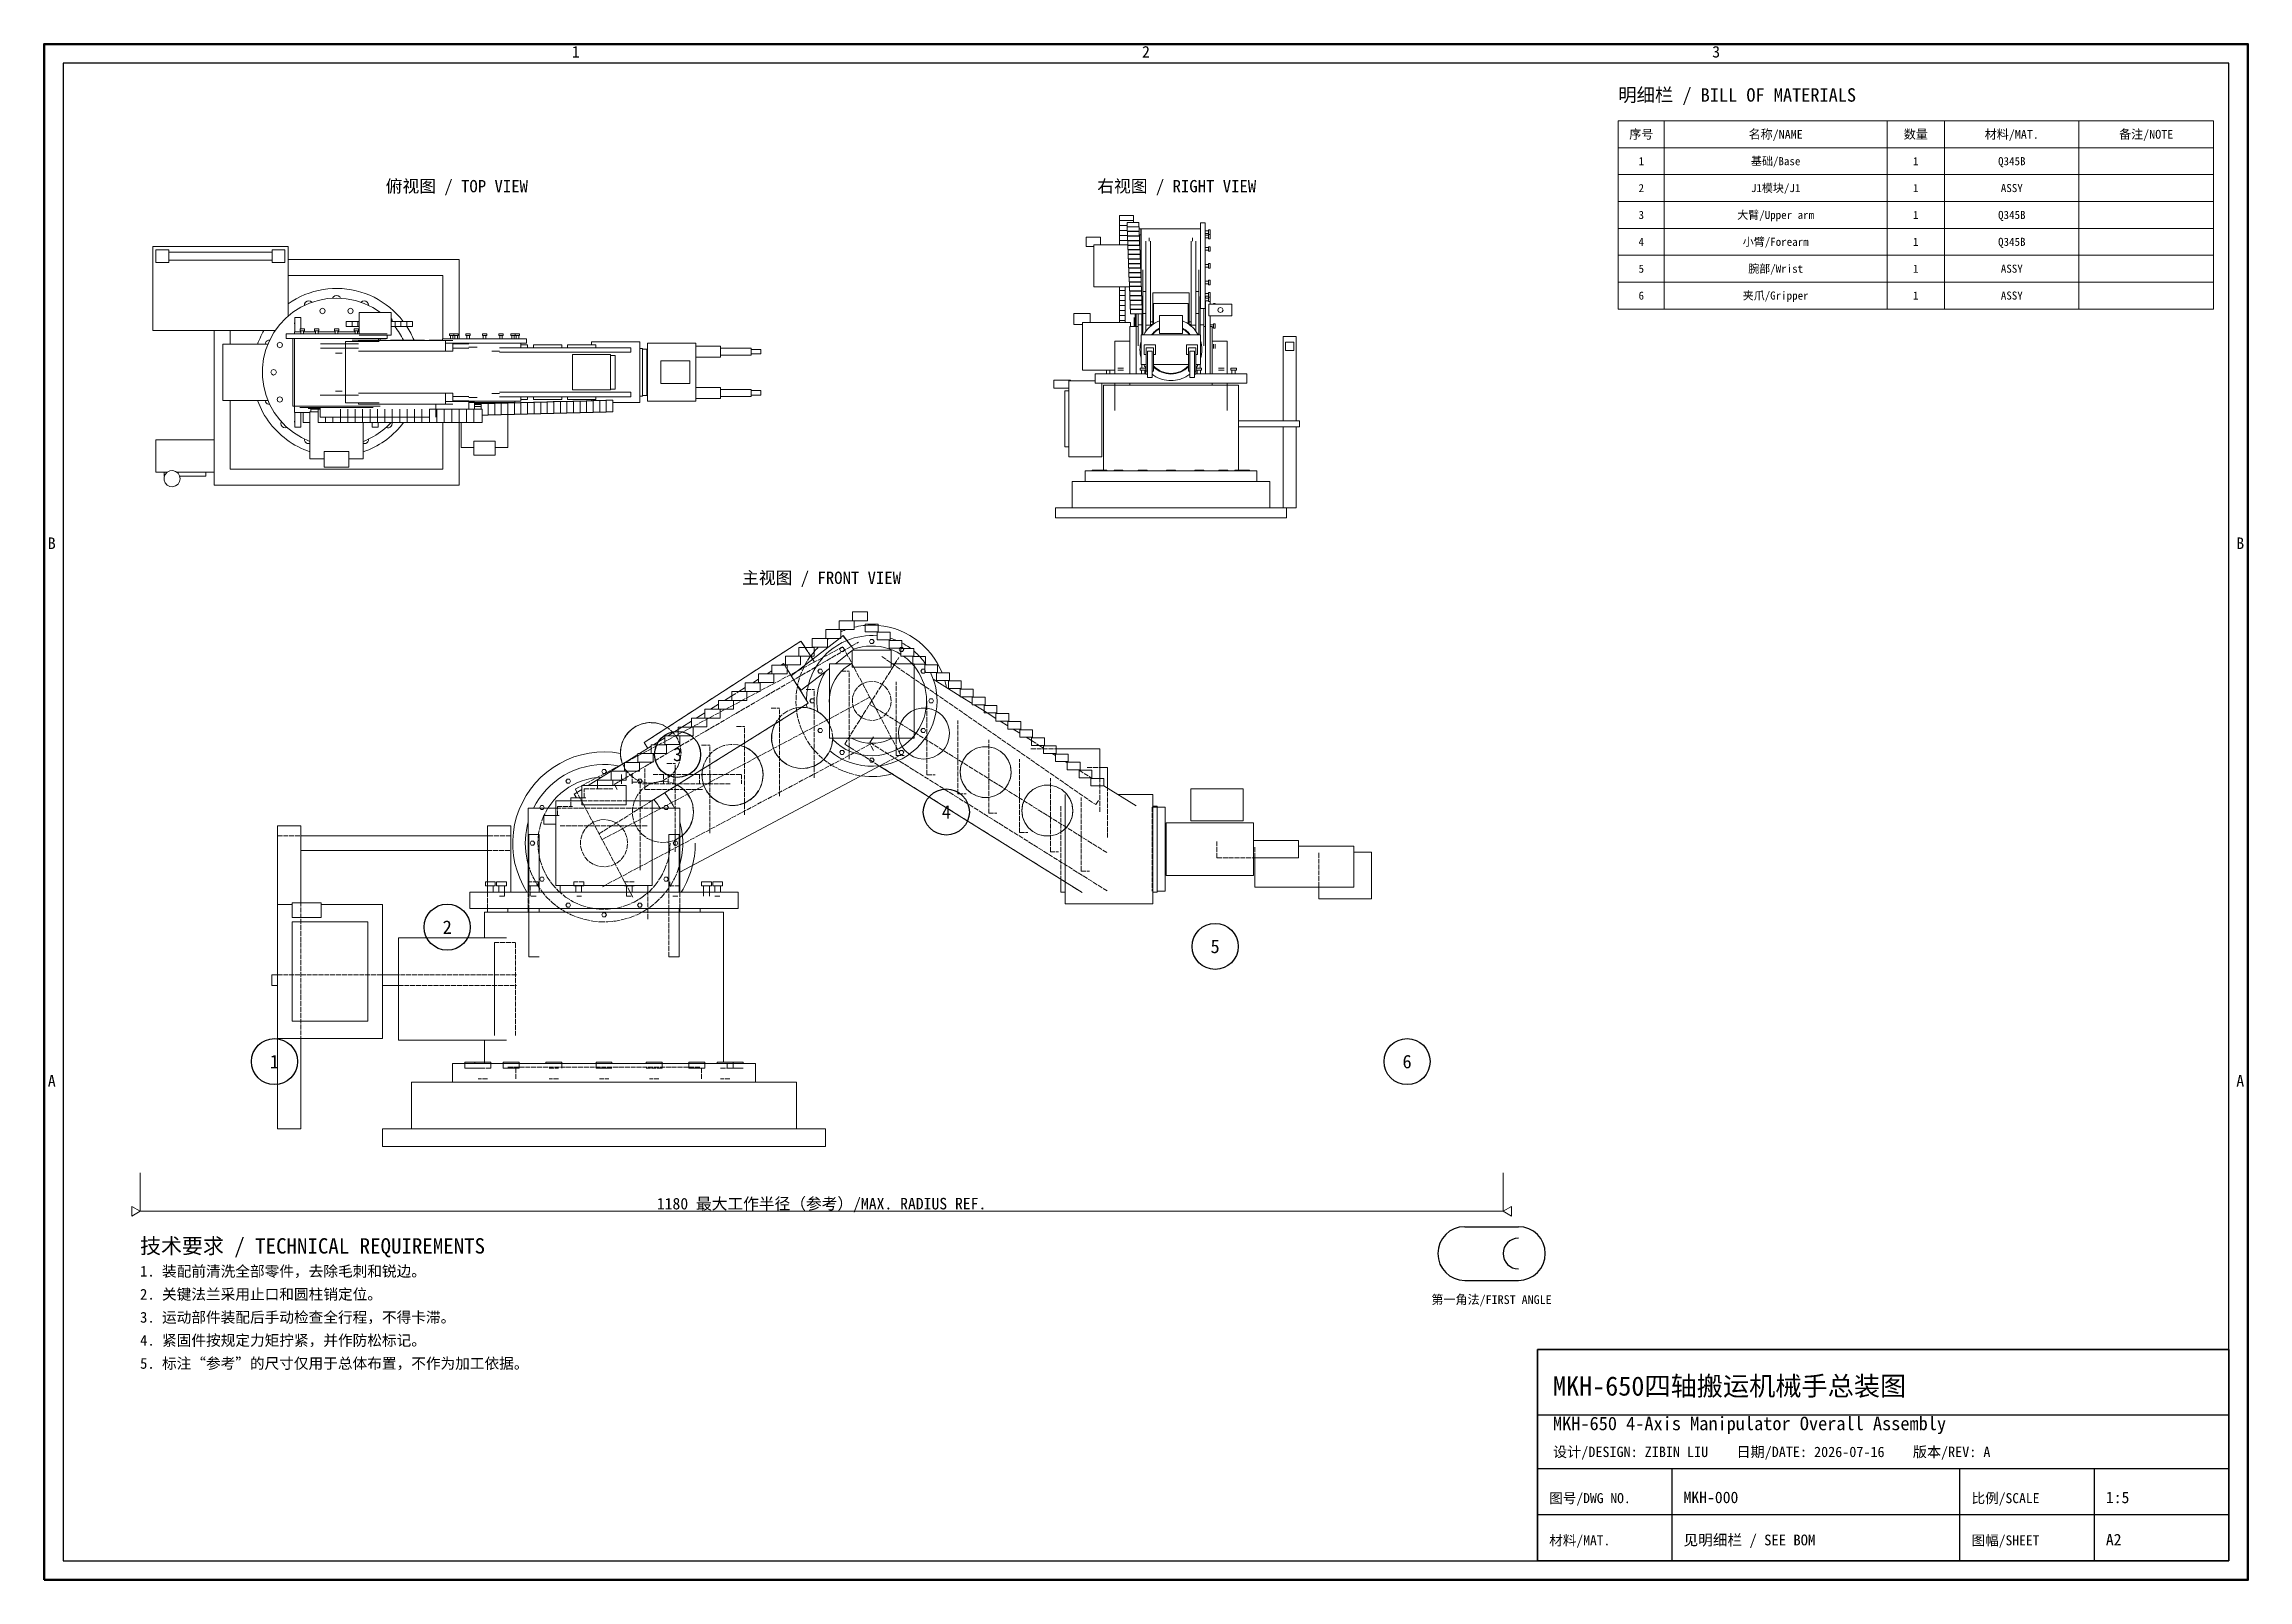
# Model space of a CAD drawing. Header units: millimetres. Extents: x 10 to 584, y 10 to 410.
import ezdxf
from ezdxf.enums import TextEntityAlignment as Align

# ---------------------------------------------------------------- set-up
doc = ezdxf.new("R2010")
doc.units = ezdxf.units.MM
doc.linetypes.add('DASHED', pattern=[1.524, 1.27, -0.254])
for name, color, linetype in [('BOM', 7, 'CONTINUOUS'), ('BORDER', 7, 'CONTINUOUS'), ('DIM', 4, 'CONTINUOUS'), ('HIDDEN', 5, 'DASHED'), ('OBJECT', 7, 'CONTINUOUS'), ('TEXT', 7, 'CONTINUOUS')]:
    doc.layers.add(name, color=color, linetype=linetype)
doc.styles.add('CJK', font='simhei.ttf')

msp = doc.modelspace()

# ---------------------------------------------------------------- texts
at = {"layer": 'BOM', "style": 'CJK'}
msp.add_text('明细栏 / BILL OF MATERIALS', height=3.5, dxfattribs=at).set_placement((420, 395))
for s, height, p in [('序号', 2.3, (426, 386.5)), ('名称/NAME', 2.3, (461, 386.5)), ('数量', 2.3, (497.5, 386.5)), ('材料/MAT.', 2.3, (522.5, 386.5)), ('备注/NOTE', 2.3, (557.5, 386.5)), ('1', 2.1, (426, 379.5)), ('基础/Base', 2.1, (461, 379.5)), ('1', 2.1, (497.5, 379.5)), ('Q345B', 2.1, (522.5, 379.5)), ('2', 2.1, (426, 372.5)), ('J1模块/J1', 2.1, (461, 372.5)), ('1', 2.1, (497.5, 372.5)), ('ASSY', 2.1, (522.5, 372.5)), ('3', 2.1, (426, 365.5)), ('大臂/Upper arm', 2.1, (461, 365.5)), ('1', 2.1, (497.5, 365.5)), ('Q345B', 2.1, (522.5, 365.5)), ('4', 2.1, (426, 358.5)), ('小臂/Forearm', 2.1, (461, 358.5)), ('1', 2.1, (497.5, 358.5)), ('Q345B', 2.1, (522.5, 358.5)), ('5', 2.1, (426, 351.5)), ('腕部/Wrist', 2.1, (461, 351.5)), ('1', 2.1, (497.5, 351.5)), ('ASSY', 2.1, (522.5, 351.5)), ('6', 2.1, (426, 344.5)), ('夹爪/Gripper', 2.1, (461, 344.5)), ('1', 2.1, (497.5, 344.5)), ('ASSY', 2.1, (522.5, 344.5)), ('3', 3.5, (175, 225)), ('4', 3.5, (245, 210)), ('2', 3.5, (115, 180)), ('5', 3.5, (315, 175)), ('1', 3.5, (70, 145)), ('6', 3.5, (365, 145))]:
    msp.add_text(s, height=height, dxfattribs=at).set_placement(p, align=Align.MIDDLE_CENTER)
at = {"layer": 'DIM', "style": 'CJK'}
msp.add_text('1180 最大工作半径（参考）/MAX. RADIUS REF.', height=3, dxfattribs=at).set_placement((212.5, 108), align=Align.MIDDLE_CENTER)
at = {"layer": 'TEXT', "style": 'CJK'}
for s, height, p in [('1', 3, (148.5, 408)), ('2', 3, (297, 408)), ('3', 3, (445.5, 408)), ('俯视图 / TOP VIEW', 3.2, (117.5, 373)), ('右视图 / RIGHT VIEW', 3.2, (305, 373)), ('B', 3, (12, 280)), ('B', 3, (582, 280)), ('主视图 / FRONT VIEW', 3.2, (212.5, 271)), ('A', 3, (12, 140)), ('A', 3, (582, 140)), ('第一角法/FIRST ANGLE', 2.3, (387, 83))]:
    msp.add_text(s, height=height, dxfattribs=at).set_placement(p, align=Align.MIDDLE_CENTER)
for s, height, p in [('技术要求 / TECHNICAL REQUIREMENTS', 4, (35, 95)), ('1. 装配前清洗全部零件，去除毛刺和锐边。', 2.8, (35, 89)), ('2. 关键法兰采用止口和圆柱销定位。', 2.8, (35, 83)), ('3. 运动部件装配后手动检查全行程，不得卡滞。', 2.8, (35, 77)), ('4. 紧固件按规定力矩拧紧，并作防松标记。', 2.8, (35, 71)), ('5. 标注“参考”的尺寸仅用于总体布置，不作为加工依据。', 2.8, (35, 65)), ('MKH-650四轴搬运机械手总装图', 5, (403, 58)), ('MKH-650 4-Axis Manipulator Overall Assembly', 3.5, (403, 49)), ('设计/DESIGN: ZIBIN LIU    日期/DATE: 2026-07-16    版本/REV: A', 2.7, (403, 42)), ('图号/DWG NO.', 2.6, (402, 30)), ('MKH-000', 3, (437, 30)), ('比例/SCALE', 2.6, (512, 30)), ('1:5', 3, (547, 30)), ('材料/MAT.', 2.6, (402, 19)), ('见明细栏 / SEE BOM', 2.8, (437, 19)), ('图幅/SHEET', 2.6, (512, 19)), ('A2', 3, (547, 19))]:
    msp.add_text(s, height=height, dxfattribs=at).set_placement(p)

# ---------------------------------------------------------------- linework, layer by layer
at = {"layer": 'BOM', "lineweight": 18}
for p, q in [((420, 390), (575, 390)), ((420, 390), (420, 341)), ((432, 390), (432, 341)), ((490, 390), (490, 341)), ((505, 390), (505, 341)), ((540, 390), (540, 341)), ((575, 390), (575, 341)), ((420, 383), (575, 383)), ((420, 376), (575, 376)), ((420, 369), (575, 369)), ((420, 362), (575, 362)), ((420, 355), (575, 355)), ((420, 348), (575, 348)), ((420, 341), (575, 341))]:
    msp.add_line(p, q, dxfattribs=at)
at = {"layer": 'BOM', "lineweight": 25}
for centre in [(175, 225), (245, 210), (115, 180), (315, 175), (70, 145), (365, 145)]:
    msp.add_circle(centre, 6, dxfattribs=at)
at = {"layer": 'BORDER', "lineweight": 25}
for p, q in [((399, 53), (579, 53)), ((399, 39), (579, 39)), ((434, 15), (434, 39)), ((509, 15), (509, 39)), ((544, 15), (544, 39)), ((399, 27), (579, 27))]:
    msp.add_line(p, q, dxfattribs=at)
at = {"layer": 'BORDER', "lineweight": 50}
msp.add_lwpolyline([(10, 10), (584, 10), (584, 410), (10, 410)], close=True, dxfattribs=at)
at = {"layer": 'BORDER', "lineweight": 25}
msp.add_lwpolyline([(15, 15), (579, 15), (579, 405), (15, 405)], close=True, dxfattribs=at)
at = {"layer": 'BORDER', "lineweight": 35}
msp.add_lwpolyline([(399, 15), (579, 15), (579, 70), (399, 70)], close=True, dxfattribs=at)
at = {"layer": 'DIM', "lineweight": 18}
for p, q in [((35, 116), (35, 106)), ((390, 116), (390, 106)), ((35, 106), (390, 106))]:
    msp.add_line(p, q, dxfattribs=at)
for points in [[(35, 106), (32.83, 107.25), (32.83, 104.75)], [(390, 106), (392.17, 104.75), (392.17, 107.25)]]:
    msp.add_lwpolyline(points, close=True, dxfattribs=at)
at = {"layer": 'HIDDEN', "lineweight": 13}
for points in [[(220.55, 259.82), (224.5, 259.82)], [(227.24, 258.6), (226.57, 258.65), (225.9, 258.67), (225.23, 258.67), (224.56, 258.65), (223.89, 258.6)], [(148.35, 215.95), (218.08, 253.02)], [(148.35, 215.95), (218.08, 253.02)], [(158.5, 217.19), (222.15, 254.27)], [(166.26, 228.08), (207.13, 254.53)], [(166.26, 228.08), (207.13, 254.53)], [(210.59, 249.17), (207.13, 254.53)], [(209.67, 250.6), (208.19, 252.88)], [(219.07, 254.66), (217.88, 254.11), (216.73, 253.47), (215.63, 252.75), (214.59, 251.94), (213.62, 251.05), (212.72, 250.09), (211.89, 249.06), (211.15, 247.97), (210.5, 246.83), (209.93, 245.64), (209.46, 244.41), (209.09, 243.15)], [(210.07, 252.91), (214.02, 252.91)], [(213.57, 255.21), (217.51, 255.21)], [(217.06, 257.52), (221.01, 257.52)], [(217.17, 255.21), (217.51, 255.48)], [(218.43, 252.35), (218.13, 252.87), (217.52, 252.87), (217.22, 252.35), (217.52, 251.82), (218.13, 251.82), (218.43, 252.35)], [(233.05, 224.86), (218.08, 253.02)], [(220.89, 252.33), (218.09, 255.93)], [(223.89, 256.94), (227.24, 256.94)], [(226.17, 254.42), (225.87, 254.94), (225.26, 254.94), (224.96, 254.42), (225.26, 253.89), (225.87, 253.89), (226.17, 254.42)], [(226.99, 254.82), (230.33, 254.82)], [(230.08, 252.71), (233.42, 252.71)], [(233.91, 252.35), (233.61, 252.87), (233, 252.87), (232.7, 252.35), (233, 251.82), (233.61, 251.82), (233.91, 252.35)], [(209.04, 238.34), (202.61, 248.65)], [(203.09, 248.3), (207.03, 248.3)], [(210.53, 251.71), (209.57, 250.49), (208.7, 249.19), (207.95, 247.82), (207.3, 246.41), (206.77, 244.94), (206.35, 243.44), (206.06, 241.91), (205.89, 240.36), (205.84, 238.8), (205.91, 237.24), (206.1, 235.7), (206.42, 234.17), (206.86, 232.67), (207.41, 231.22), (208.08, 229.81), (208.85, 228.45), (209.73, 227.17), (210.71, 225.95), (211.78, 224.82), (212.94, 223.78), (214.18, 222.83), (215.49, 221.98), (216.86, 221.24), (218.28, 220.61), (219.75, 220.09), (221.26, 219.69), (222.79, 219.41)], [(206.58, 250.6), (210.53, 250.6)], [(212.77, 246.68), (212.46, 247.21), (211.86, 247.21), (211.55, 246.68), (211.86, 246.15), (212.46, 246.15), (212.77, 246.68)], [(220.24, 248.63), (219.22, 248), (218.28, 247.25), (217.42, 246.42), (216.66, 245.49), (216, 244.48), (215.46, 243.42), (215.03, 242.29), (214.73, 241.13), (214.56, 239.94)], [(218.52, 227.67), (232.61, 250.21)], [(218.52, 227.67), (232.61, 250.21)], [(220.5, 247.75), (220.5, 252.15)], [(228.17, 250.54), (283.91, 211.91)], [(233.18, 250.6), (236.52, 250.6)], [(236.58, 248.05), (236.48, 248.17), (236.38, 248.28), (236.27, 248.4), (236.17, 248.52), (236.07, 248.63)], [(236.58, 229.25), (236.58, 248.63)], [(239.61, 248.53), (239.33, 248.94), (239.03, 249.33), (238.73, 249.72), (238.41, 250.09), (238.08, 250.46)], [(239.58, 246.68), (239.27, 247.21), (238.67, 247.21), (238.36, 246.68), (238.67, 246.15), (239.27, 246.15), (239.58, 246.68)], [(239.36, 246.37), (239.36, 248.35)], [(239.61, 248.48), (239.61, 250.46)], [(189.11, 240.23), (190.92, 241.35)], [(192.6, 241.38), (196.55, 241.38)], [(196.1, 243.69), (200.05, 243.69)], [(199.59, 245.99), (203.54, 245.99)], [(208.47, 241.9), (210.59, 241.9)], [(210.59, 218.93), (210.59, 241.9)], [(217.53, 246.71), (219.66, 246.71)], [(219.66, 223.75), (219.66, 246.71)], [(230.67, 238.94), (230.44, 240.45), (229.78, 241.82), (228.75, 242.93), (227.43, 243.69), (225.95, 244.03), (224.43, 243.92), (223.01, 243.36), (221.82, 242.41), (220.97, 241.16), (220.52, 239.7), (220.52, 238.18), (220.97, 236.73), (221.82, 235.47), (223.01, 234.52), (224.43, 233.97), (225.95, 233.85), (227.43, 234.19), (228.75, 234.95), (229.78, 236.07), (230.44, 237.44), (230.67, 238.94)], [(231.92, 224.74), (231.92, 243.87)], [(242.46, 244.26), (242.46, 246.23)], [(245.55, 242.15), (245.55, 244.12)], [(248.64, 240.03), (248.64, 242.01)], [(154.5, 204.31), (209.04, 238.34)], [(155.34, 202.81), (225.07, 239.88)], [(185.62, 236.77), (189.57, 236.77)], [(189.11, 239.08), (193.06, 239.08)], [(199.4, 237.08), (201.53, 237.08)], [(215.41, 229.3), (215.19, 231.14), (214.56, 232.88), (213.54, 234.43), (212.2, 235.7), (210.59, 236.62), (208.82, 237.15), (206.97, 237.26), (205.15, 236.94), (203.45, 236.21), (201.97, 235.1), (200.78, 233.68), (199.95, 232.03), (199.52, 230.23), (199.52, 228.38), (199.95, 226.58), (200.78, 224.92), (201.97, 223.5), (203.45, 222.4), (205.15, 221.66), (206.97, 221.34), (208.82, 221.45), (210.59, 221.98), (212.2, 222.91), (213.54, 224.18), (214.56, 225.72), (215.19, 227.46), (215.41, 229.3)], [(201.53, 214.11), (201.53, 237.08)], [(210.7, 238.94), (210.39, 239.47), (209.78, 239.47), (209.48, 238.94), (209.78, 238.42), (210.39, 238.42), (210.7, 238.94)], [(225, 238.04), (226.13, 239.84)], [(225, 238.04), (286.82, 199.41)], [(226.06, 238), (225.07, 239.88)], [(242.36, 236.27), (241.13, 236.79), (239.82, 237.05), (238.48, 237.05), (237.17, 236.78), (235.94, 236.25), (234.84, 235.48), (233.91, 234.51), (233.2, 233.38), (232.74, 232.12), (232.53, 230.8), (232.59, 229.46), (232.92, 228.16), (233.51, 226.96), (234.32, 225.9), (235.33, 225.02)], [(239.96, 219.72), (239.96, 238.85)], [(241.65, 238.94), (241.35, 239.47), (240.74, 239.47), (240.44, 238.94), (240.74, 238.42), (241.35, 238.42), (241.65, 238.94)], [(251.74, 237.92), (251.74, 239.89)], [(254.83, 235.81), (254.83, 237.78)], [(254.83, 236.32), (255.66, 235.81)], [(257.93, 233.69), (257.93, 235.67)], [(175.89, 225.41), (175.67, 227.23), (175.05, 228.95), (174.04, 230.48), (172.71, 231.74), (171.12, 232.66), (169.36, 233.18), (167.53, 233.29), (165.72, 232.97), (164.04, 232.25), (162.57, 231.15), (161.39, 229.75), (160.57, 228.11), (160.15, 226.32), (160.15, 224.49), (160.57, 222.71), (161.39, 221.07), (162.57, 219.66), (164.04, 218.57), (165.72, 217.84), (167.53, 217.52), (169.36, 217.63), (171.12, 218.16), (172.71, 219.07), (174.04, 220.33), (175.05, 221.86), (175.67, 223.59), (175.89, 225.41)], [(175.14, 231.51), (176.14, 232.13)], [(175.14, 229.86), (179.08, 229.86)], [(178.63, 232.16), (182.58, 232.16)], [(182.12, 234.47), (186.07, 234.47)], [(190.34, 232.26), (192.46, 232.26)], [(192.46, 209.29), (192.46, 232.26)], [(212.77, 231.2), (212.46, 231.73), (211.86, 231.73), (211.55, 231.2), (211.86, 230.68), (212.46, 230.68), (212.77, 231.2)], [(225.08, 228.07), (226.05, 229.62)], [(236.07, 229.25), (236.17, 229.37), (236.27, 229.48), (236.38, 229.6), (236.48, 229.72), (236.58, 229.84)], [(239.58, 231.2), (239.27, 231.73), (238.67, 231.73), (238.36, 231.2), (238.67, 230.68), (239.27, 230.68), (239.58, 231.2)], [(247.99, 214.7), (247.99, 233.83)], [(261.02, 231.58), (261.02, 233.56)], [(264.11, 229.47), (264.11, 231.44)], [(155.41, 190.55), (225.14, 227.63)], [(168.15, 225.24), (172.1, 225.24)], [(171.64, 227.55), (175.59, 227.55)], [(181.27, 227.44), (183.4, 227.44)], [(197.28, 219.66), (197.07, 221.5), (196.43, 223.24), (195.42, 224.79), (194.07, 226.06), (192.47, 226.98), (190.69, 227.51), (188.85, 227.62), (187.02, 227.3), (185.32, 226.57), (183.84, 225.46), (182.65, 224.04), (181.82, 222.39), (181.39, 220.59), (181.39, 218.74), (181.82, 216.94), (182.65, 215.28), (183.84, 213.86), (185.32, 212.76), (187.02, 212.03), (188.85, 211.7), (190.69, 211.81), (192.47, 212.34), (194.07, 213.27), (195.42, 214.54), (196.43, 216.08), (197.07, 217.82), (197.28, 219.66)], [(183.4, 204.48), (183.4, 227.44)], [(218.43, 225.54), (218.13, 226.06), (217.52, 226.06), (217.22, 225.54), (217.52, 225.01), (218.13, 225.01), (218.43, 225.54)], [(218.52, 227.67), (227.63, 221.98)], [(218.52, 227.67), (280.34, 189.04)], [(226.17, 223.46), (225.87, 223.99), (225.26, 223.99), (224.96, 223.46), (225.26, 222.94), (225.87, 222.94), (226.17, 223.46)], [(225.08, 228.07), (286.9, 189.44)], [(225.99, 226.02), (225.14, 227.63)], [(227.83, 222.08), (233.05, 224.86)], [(231.92, 224.74), (234.05, 224.74)], [(233.91, 225.54), (233.61, 226.06), (233, 226.06), (232.7, 225.54), (233, 225.01), (233.61, 225.01), (233.91, 225.54)], [(261.88, 220.4), (261.69, 221.99), (261.12, 223.49), (260.21, 224.81), (259.01, 225.87), (257.59, 226.61), (256.04, 227), (254.44, 227), (252.88, 226.61), (251.46, 225.87), (250.26, 224.81), (249.35, 223.49), (248.79, 221.99), (248.59, 220.4), (248.79, 218.81), (249.35, 217.31), (250.26, 215.99), (251.46, 214.93), (252.88, 214.19), (254.44, 213.8), (256.04, 213.8), (257.59, 214.19), (259.01, 214.93), (260.21, 215.99), (261.12, 217.31), (261.69, 218.81), (261.88, 220.4)], [(256.03, 209.67), (256.03, 228.81)], [(267.03, 226.43), (284.95, 226.43)], [(267.21, 227.36), (267.21, 229.33)], [(267.21, 228.59), (269.18, 227.36)], [(270.3, 225.24), (270.3, 227.22)], [(273.39, 223.13), (273.39, 225.1)], [(284.95, 210.03), (284.95, 226.43)], [(147.12, 218.02), (146.82, 218.55), (146.21, 218.55), (145.91, 218.02), (146.21, 217.5), (146.82, 217.5), (147.12, 218.02)], [(154.17, 216.02), (154.17, 218.3)], [(156.45, 220.52), (156.14, 221.05), (155.54, 221.05), (155.23, 220.52), (155.54, 220), (156.14, 220), (156.45, 220.52)], [(157.67, 218.33), (161.62, 218.33)], [(160.4, 219.79), (160.4, 217.36)], [(161.16, 222.78), (161.37, 222.91)], [(161.16, 220.63), (165.11, 220.63)], [(163.13, 217.36), (163.13, 219.79)], [(165.78, 218.02), (165.47, 218.55), (164.87, 218.55), (164.56, 218.02), (164.87, 217.5), (165.47, 217.5), (165.78, 218.02)], [(164.65, 222.94), (168.6, 222.94)], [(166.47, 215.84), (166.47, 221.31)], [(168.6, 219.79), (180.75, 219.79)], [(171.33, 219.79), (171.33, 217.36)], [(172.21, 222.62), (174.33, 222.62)], [(172.55, 217.36), (172.55, 219.79)], [(174.06, 217.36), (174.06, 219.79)], [(174.33, 199.66), (174.33, 222.62)], [(179.53, 219.79), (191.68, 219.79)], [(180.75, 219.79), (180.75, 217.36)], [(183.48, 217.36), (183.48, 219.79)], [(191.68, 219.79), (191.68, 217.36)], [(239.96, 219.72), (242.08, 219.72)], [(264.07, 204.65), (264.07, 223.79)], [(272.1, 199.63), (272.1, 218.77)], [(276.49, 221.02), (276.49, 222.99)], [(279.58, 218.9), (279.58, 220.88)], [(279.58, 220.86), (282.71, 218.9)], [(281.69, 221.57), (287, 221.57)], [(282.67, 216.79), (282.67, 218.76)], [(287, 203.35), (287, 221.57)], [(147.19, 211.41), (147.19, 213.69)], [(163.33, 187.79), (148.35, 215.95)], [(150.08, 213.69), (151.13, 213.69)], [(150.08, 212.89), (161.6, 212.89)], [(150.68, 213.72), (150.68, 216)], [(150.68, 216), (154.63, 216)], [(154.17, 216.02), (158.12, 216.02)], [(159.26, 215.88), (158.5, 217.19)], [(161.6, 211.89), (161.6, 216.9)], [(163.14, 217.8), (165.27, 217.8)], [(179.15, 210.02), (178.94, 211.86), (178.3, 213.6), (177.29, 215.15), (175.94, 216.42), (174.34, 217.34), (172.56, 217.88), (170.72, 217.98), (168.89, 217.66), (167.19, 216.93), (165.71, 215.82), (164.52, 214.41), (163.69, 212.75), (163.26, 210.95), (163.26, 209.1), (163.69, 207.3), (164.52, 205.64), (165.71, 204.22), (167.19, 203.12), (168.89, 202.39), (170.72, 202.06), (172.56, 202.17), (174.34, 202.7), (175.94, 203.63), (177.29, 204.9), (178.3, 206.45), (178.94, 208.19), (179.15, 210.02)], [(165.27, 194.84), (165.27, 217.8)], [(165.86, 217.36), (178.01, 217.36)], [(166.47, 215.84), (181.66, 215.84)], [(176.8, 217.36), (188.95, 217.36)], [(247.99, 214.7), (250.12, 214.7)], [(277.95, 210.36), (277.76, 211.95), (277.19, 213.44), (276.28, 214.76), (275.08, 215.82), (273.67, 216.57), (272.11, 216.95), (270.51, 216.95), (268.95, 216.57), (267.54, 215.82), (266.34, 214.76), (265.43, 213.44), (264.86, 211.95), (264.67, 210.36), (264.86, 208.77), (265.43, 207.27), (266.34, 205.95), (267.54, 204.89), (268.95, 204.14), (270.51, 203.76), (272.11, 203.76), (273.67, 204.14), (275.08, 204.89), (276.28, 205.95), (277.19, 207.27), (277.76, 208.77), (277.95, 210.36)], [(275.99, 186.04), (275.99, 214.59)], [(280.14, 194.61), (280.14, 213.74)], [(283.91, 211.91), (284.78, 213.16)], [(308.64, 207.68), (308.64, 216.03)], [(141.23, 210.98), (140.12, 208.9), (139.31, 206.69), (138.8, 204.38), (138.62, 202.03), (138.76, 199.68), (139.22, 197.37), (139.99, 195.14), (141.06, 193.04), (142.4, 191.1), (144, 189.37), (145.82, 187.86), (147.82, 186.63), (149.98, 185.67), (152.25, 185.03), (154.58, 184.69), (156.94, 184.68), (159.27, 184.99), (161.55, 185.62), (163.71, 186.55), (165.73, 187.77), (167.56, 189.25), (169.18, 190.97), (170.54, 192.9), (171.63, 194.99), (172.42, 197.21), (172.9, 199.52), (173.06, 201.87)], [(140.29, 211.2), (139.99, 211.72), (139.38, 211.72), (139.08, 211.2), (139.38, 210.67), (139.99, 210.67), (140.29, 211.2)], [(140.2, 206.8), (140.2, 209.08)], [(143.31, 210.98), (168.37, 210.98)], [(143.31, 209.08), (144.15, 209.08)], [(143.69, 209.11), (143.69, 211.39)], [(143.69, 211.39), (147.64, 211.39)], [(161.99, 201.87), (161.8, 203.4), (161.23, 204.83), (160.32, 206.08), (159.14, 207.06), (157.74, 207.72), (156.23, 208.01), (154.69, 207.91), (153.22, 207.43), (151.92, 206.61), (150.87, 205.48), (150.12, 204.13), (149.74, 202.64), (149.74, 201.1), (150.12, 199.6), (150.87, 198.25), (151.92, 197.13), (153.22, 196.3), (154.69, 195.83), (156.23, 195.73), (157.74, 196.02), (159.14, 196.67), (160.32, 197.66), (161.23, 198.9), (161.8, 200.34), (161.99, 201.87)], [(172.6, 211.2), (172.3, 211.72), (171.69, 211.72), (171.39, 211.2), (171.69, 210.67), (172.3, 210.67), (172.6, 211.2)], [(256.03, 209.67), (258.16, 209.67)], [(274.85, 211.55), (274.85, 192.47)], [(298.62, 211.25), (298.62, 189.38)], [(298.62, 211.25), (299.91, 211.25)], [(302.26, 207.15), (325.04, 207.15)], [(70.8, 199.97), (70.8, 203.77)], [(70.8, 203.77), (131.54, 203.77)], [(76.87, 127.46), (76.87, 206.42)], [(136.25, 172.25), (136.25, 204.15)], [(137.79, 201.87), (137.49, 202.39), (136.88, 202.39), (136.58, 201.87), (136.88, 201.34), (137.49, 201.34), (137.79, 201.87)], [(144.45, 206.42), (167.23, 206.42)], [(172.7, 172.25), (172.7, 204.15)], [(172.7, 204.15), (175.43, 204.15)], [(175.1, 201.87), (174.8, 202.39), (174.19, 202.39), (173.89, 201.87), (174.19, 201.34), (174.8, 201.34), (175.1, 201.87)], [(178.91, 196.07), (179.09, 196.89), (179.26, 197.71), (179.39, 198.53), (179.49, 199.36), (179.56, 200.2), (179.61, 201.03), (179.62, 201.87)], [(264.07, 204.65), (266.19, 204.65)], [(315.48, 198.04), (315.48, 202.59)], [(325.35, 198.04), (325.35, 201.07)], [(351.16, 190.44), (351.16, 201.07)], [(125.47, 199.97), (131.54, 199.97)], [(136.1, 196.34), (136.72, 194.47), (137.52, 192.67), (138.49, 190.95), (139.61, 189.34), (140.89, 187.84), (142.31, 186.47), (143.85, 185.24), (145.5, 184.17), (147.25, 183.26), (149.07, 182.52), (150.96, 181.96), (152.89, 181.58), (154.86, 181.39), (156.83, 181.39), (158.79, 181.58), (160.72, 181.96), (162.61, 182.52), (164.44, 183.26), (166.18, 184.17), (167.83, 185.24), (169.37, 186.47), (170.79, 187.84), (172.07, 189.34), (173.2, 190.95), (174.16, 192.67), (174.96, 194.47), (175.58, 196.34)], [(272.1, 199.63), (274.23, 199.63)], [(315.48, 198.04), (325.04, 198.04)], [(315.48, 198.04), (336.74, 198.04)], [(342.05, 187.41), (342.05, 199.55)], [(355.72, 187.41), (355.72, 199.55)], [(127.52, 191.77), (124.94, 191.77)], [(125.47, 184.86), (125.47, 191.77)], [(125.47, 190.78), (126.99, 190.78)], [(130.45, 190.78), (127.87, 190.78)], [(130.45, 190.78), (130.45, 191.77)], [(138.67, 191.77), (136.09, 191.77)], [(136.09, 190.78), (138.67, 190.78)], [(136.62, 190.78), (138.14, 190.78)], [(136.62, 188.05), (136.62, 190.78)], [(138.67, 190.78), (138.67, 191.77)], [(140.29, 192.54), (139.99, 193.07), (139.38, 193.07), (139.08, 192.54), (139.38, 192.01), (139.99, 192.01), (140.29, 192.54)], [(150.54, 191.77), (147.96, 191.77)], [(147.96, 190.84), (147.96, 191.77)], [(148.49, 190.78), (150.01, 190.78)], [(150.54, 190.78), (150.54, 191.77)], [(163.72, 191.77), (161.14, 191.77)], [(161.14, 190.78), (163.72, 190.78)], [(163.72, 190.78), (161.14, 190.78)], [(161.67, 190.78), (163.19, 190.78)], [(163.19, 190.78), (161.67, 190.78)], [(161.67, 188.05), (161.67, 190.78)], [(172.6, 192.54), (172.3, 193.07), (171.69, 193.07), (171.39, 192.54), (171.69, 192.01), (172.3, 192.01), (172.6, 192.54)], [(173.01, 190.78), (173.01, 191.77)], [(175.6, 190.78), (173.01, 190.78)], [(175.6, 190.78), (175.6, 191.77)], [(183.81, 191.77), (181.23, 191.77)], [(181.23, 190.78), (183.81, 190.78)], [(183.81, 190.78), (181.23, 190.78)], [(181.76, 190.78), (183.28, 190.78)], [(181.76, 188.05), (181.76, 190.78)], [(186.21, 190.78), (184.69, 190.78)], [(280.14, 194.61), (282.26, 194.61)], [(325.35, 190.44), (351.16, 190.44)], [(325.35, 190.44), (351.16, 190.44)], [(186.97, 183.95), (124.71, 183.95)], [(125.47, 188.05), (125.47, 189.11)], [(129.92, 188.05), (128.4, 188.05)], [(129.92, 188.05), (129.92, 189.11)], [(180.9, 184.86), (130.78, 184.86)], [(136.1, 184.86), (136.1, 189.11)], [(138.14, 188.05), (136.62, 188.05)], [(147.12, 185.71), (146.82, 186.24), (146.21, 186.24), (145.91, 185.71), (146.21, 185.19), (146.82, 185.19), (147.12, 185.71)], [(150.01, 188.05), (148.49, 188.05)], [(156.45, 183.21), (156.14, 183.74), (155.54, 183.74), (155.23, 183.21), (155.54, 182.69), (156.14, 182.69), (156.45, 183.21)], [(161.67, 188.05), (163.19, 188.05)], [(165.78, 185.71), (165.47, 186.24), (164.87, 186.24), (164.56, 185.71), (164.87, 185.19), (165.47, 185.19), (165.78, 185.71)], [(167.23, 182.13), (167.23, 189.11)], [(175.06, 188.05), (173.54, 188.05)], [(175.06, 188.05), (173.54, 188.05)], [(175.58, 184.86), (175.58, 189.11)], [(183.28, 188.05), (183.28, 189.11)], [(184.69, 188.05), (186.21, 188.05)], [(342.05, 187.41), (355.72, 187.41)], [(127.29, 176.05), (132.76, 176.05)], [(132.76, 151.75), (132.76, 176.05)], [(136.25, 172.25), (138.98, 172.25)], [(69.28, 164.81), (69.28, 167.55)], [(69.28, 167.55), (133.06, 167.55)], [(102.31, 164.81), (133.06, 164.81)], [(74.59, 155.55), (94.34, 155.55)], [(70.8, 150.99), (98.13, 150.99)], [(102.31, 150.61), (130.4, 150.61)], [(123.74, 144.83), (119.61, 144.83)], [(119.61, 143.25), (119.61, 144.46)], [(124.71, 144.46), (124.71, 144.83)], [(126.34, 143.25), (126.34, 144.83)], [(133.75, 144.83), (129.61, 144.83)], [(129.61, 143.25), (129.61, 144.83)], [(129.61, 143.25), (129.61, 144.46)], [(130.78, 143.55), (180.9, 143.55)], [(133.75, 143.25), (133.75, 144.46)], [(144.83, 144.83), (140.7, 144.83)], [(144.83, 143.25), (144.83, 144.83)], [(157.91, 144.83), (153.78, 144.83)], [(153.78, 143.25), (153.78, 144.83)], [(153.78, 143.25), (153.78, 144.46)], [(170.98, 143.25), (170.98, 144.83)], [(182.07, 144.83), (177.94, 144.83)], [(177.94, 143.25), (177.94, 144.83)], [(177.94, 143.25), (177.94, 144.46)], [(182.07, 143.25), (182.07, 144.46)], [(189.47, 144.83), (185.34, 144.83)], [(192.07, 144.83), (187.94, 144.83)], [(187.94, 143.25), (187.94, 144.83)], [(189.47, 143.25), (189.47, 144.83)], [(105.73, 127.46), (105.73, 139.6)], [(105.73, 139.6), (205.96, 139.6)], [(119.61, 143.25), (123.74, 143.25)], [(120.46, 143.25), (122.89, 143.25)], [(126.34, 143.25), (122.21, 143.25)], [(125.49, 140.52), (123.06, 140.52)], [(125.49, 140.52), (123.06, 140.52)], [(129.61, 143.25), (133.75, 143.25)], [(130.46, 143.25), (132.89, 143.25)], [(132.89, 140.52), (132.89, 143.25)], [(141.55, 143.25), (143.98, 143.25)], [(143.98, 140.52), (141.55, 140.52)], [(153.78, 143.25), (157.91, 143.25)], [(153.78, 143.25), (157.91, 143.25)], [(154.63, 143.25), (157.06, 143.25)], [(157.06, 143.25), (154.63, 143.25)], [(154.63, 140.52), (157.06, 140.52)], [(170.98, 143.25), (166.85, 143.25)], [(170.13, 140.52), (167.7, 140.52)], [(170.13, 140.52), (167.7, 140.52)], [(177.94, 143.25), (182.07, 143.25)], [(178.79, 143.25), (181.22, 143.25)], [(181.22, 140.52), (181.22, 143.25)], [(186.19, 143.25), (188.62, 143.25)], [(188.62, 140.52), (186.19, 140.52)], [(187.94, 143.25), (192.07, 143.25)], [(188.79, 143.25), (191.22, 143.25)], [(98.13, 122.9), (98.13, 127.46)], [(125.47, 127.46), (131.54, 127.46)]]:
    msp.add_lwpolyline(points, dxfattribs=at)
at = {"layer": 'OBJECT', "lineweight": 18}
for points in [[(290.1, 364.07), (290.1, 365.36)], [(290.1, 365.36), (293.71, 365.36)], [(290.1, 364.07), (293.71, 364.07)], [(290.1, 362.77), (290.1, 364.06)], [(290.1, 364.06), (293.71, 364.06)], [(290.1, 362.77), (292.08, 362.77)], [(290.1, 361.46), (290.1, 362.75)], [(290.1, 362.75), (292.08, 362.75)], [(292.08, 362.44), (292.08, 363.56)], [(292.08, 363.56), (295.17, 363.56)], [(292.08, 362.44), (295.17, 362.44)], [(292.12, 361.25), (292.12, 362.36)], [(292.12, 362.36), (295.21, 362.36)], [(293.71, 364.07), (293.71, 365.36)], [(293.71, 363.56), (293.71, 364.06)], [(293.71, 362.36), (293.71, 362.44)], [(295.17, 362.44), (295.17, 363.56)], [(295.21, 361.25), (295.21, 362.36)], [(295.21, 361.87), (295.68, 361.87)], [(295.68, 360.34), (295.68, 361.87)], [(295.77, 352.26), (295.77, 361.88)], [(311.23, 361.88), (295.77, 361.88)], [(311.23, 352.26), (311.23, 363.42)], [(312.43, 363.42), (311.23, 363.42)], [(312.43, 352.26), (312.43, 363.42)], [(38.3, 335.44), (38.3, 357.28)], [(38.3, 357.28), (73.57, 357.28)], [(39.14, 353.08), (39.14, 356.44)], [(39.14, 356.44), (42.5, 356.44)], [(42.5, 353.08), (42.5, 356.44)], [(69.37, 353.08), (69.37, 356.44)], [(69.37, 356.44), (72.73, 356.44)], [(72.73, 353.08), (72.73, 356.44)], [(73.57, 339.17), (73.57, 357.28)], [(281.45, 357.24), (281.45, 359.73)], [(281.45, 359.73), (285.18, 359.73)], [(281.45, 357.24), (283.44, 357.24)], [(283.44, 346.78), (283.44, 357.74)], [(283.44, 357.74), (292.26, 357.74)], [(285.18, 357.74), (285.18, 359.73)], [(290.1, 361.46), (292.12, 361.46)], [(290.1, 360.16), (290.1, 361.45)], [(290.1, 361.45), (292.12, 361.45)], [(290.1, 360.16), (292.17, 360.16)], [(290.1, 358.86), (290.1, 360.15)], [(290.1, 360.15), (292.17, 360.15)], [(290.1, 358.86), (292.21, 358.86)], [(290.1, 357.74), (290.1, 358.84)], [(290.1, 358.84), (293.28, 358.84)], [(292.12, 361.25), (295.21, 361.25)], [(292.17, 360.05), (292.17, 361.17)], [(292.17, 361.17), (295.26, 361.17)], [(292.17, 360.05), (295.26, 360.05)], [(292.21, 358.86), (292.21, 359.97)], [(292.21, 359.97), (295.3, 359.97)], [(292.21, 358.86), (295.3, 358.86)], [(292.26, 357.66), (292.26, 358.78)], [(292.26, 358.78), (295.35, 358.78)], [(292.26, 357.66), (295.35, 357.66)], [(292.3, 356.47), (292.3, 357.58)], [(292.3, 357.58), (295.39, 357.58)], [(292.3, 356.47), (295.39, 356.47)], [(292.35, 355.27), (292.35, 356.39)], [(292.35, 356.39), (295.44, 356.39)], [(293.28, 361.17), (293.28, 361.25)], [(293.28, 359.97), (293.28, 360.05)], [(293.28, 358.78), (293.28, 358.86)], [(294.4, 357.58), (294.4, 357.66)], [(294.4, 356.39), (294.4, 356.47)], [(295.17, 357.58), (295.17, 357.66)], [(295.17, 356.39), (295.17, 356.47)], [(295.26, 360.05), (295.26, 361.17)], [(295.3, 358.86), (295.3, 359.97)], [(295.3, 359.83), (295.42, 359.83)], [(295.35, 357.66), (295.35, 358.78)], [(295.42, 358.52), (295.35, 358.52)], [(295.39, 356.47), (295.39, 357.58)], [(295.42, 356.39), (295.42, 360.34)], [(295.77, 360.34), (295.42, 360.34)], [(295.44, 355.27), (295.44, 356.39)], [(295.68, 361.08), (295.77, 361.08)], [(296.99, 358.64), (296.99, 336.79)], [(297.86, 359.53), (297.86, 358.64)], [(298.19, 358.64), (298.19, 336.79)], [(308.8, 358.64), (308.8, 336.79)], [(309.13, 359.53), (309.13, 358.64)], [(310.01, 358.64), (310.01, 336.79)], [(313.29, 361.36), (312.43, 361.36)], [(313.29, 360.67), (312.43, 360.67)], [(313.29, 360.19), (312.43, 360.19)], [(313.29, 359.5), (312.43, 359.5)], [(313.29, 356.98), (312.43, 356.98)], [(313.29, 356.3), (312.43, 356.3)], [(313.29, 361.02), (313.29, 361.6)], [(313.73, 361.6), (313.29, 361.6)], [(313.29, 360.43), (313.29, 361.02)], [(313.29, 359.84), (313.29, 360.43)], [(313.73, 360.43), (313.29, 360.43)], [(313.73, 360.43), (313.29, 360.43)], [(313.29, 359.26), (313.29, 359.84)], [(313.73, 359.26), (313.29, 359.26)], [(313.29, 356.64), (313.29, 357.22)], [(313.73, 357.22), (313.29, 357.22)], [(313.29, 356.06), (313.29, 356.64)], [(313.73, 356.06), (313.29, 356.06)], [(313.73, 361.02), (313.73, 361.6)], [(313.73, 360.43), (313.73, 361.02)], [(313.73, 359.84), (313.73, 360.43)], [(313.73, 359.26), (313.73, 359.84)], [(313.73, 356.64), (313.73, 357.22)], [(313.73, 356.06), (313.73, 356.64)], [(39.14, 353.08), (42.5, 353.08)], [(42.5, 355.81), (69.37, 355.81)], [(42.5, 353.71), (69.37, 353.71)], [(69.37, 353.08), (72.73, 353.08)], [(73.57, 353.92), (118.08, 353.92)], [(118.08, 333.26), (118.08, 353.92)], [(292.35, 355.27), (295.44, 355.27)], [(292.39, 354.08), (292.39, 355.19)], [(292.39, 355.19), (295.48, 355.19)], [(292.39, 354.08), (295.48, 354.08)], [(292.44, 352.88), (292.44, 354)], [(292.44, 354), (295.53, 354)], [(292.44, 352.88), (295.53, 352.88)], [(292.48, 351.69), (292.48, 352.8)], [(292.48, 352.8), (295.57, 352.8)], [(292.48, 351.69), (295.57, 351.69)], [(292.53, 350.49), (292.53, 351.61)], [(292.53, 351.61), (295.62, 351.61)], [(292.53, 350.49), (295.62, 350.49)], [(292.57, 349.3), (292.57, 350.41)], [(292.57, 350.41), (295.66, 350.41)], [(294.4, 355.19), (294.4, 355.27)], [(294.4, 354), (294.4, 354.08)], [(294.4, 352.8), (294.4, 352.88)], [(294.4, 351.61), (294.4, 351.69)], [(294.4, 350.41), (294.4, 350.49)], [(294.91, 354), (294.91, 354.08)], [(294.91, 352.8), (294.91, 352.88)], [(294.91, 351.61), (294.91, 351.69)], [(294.91, 350.41), (294.91, 350.49)], [(295.17, 355.19), (295.17, 355.27)], [(295.17, 354), (295.17, 354.08)], [(295.17, 352.8), (295.17, 352.88)], [(295.17, 351.61), (295.17, 351.69)], [(295.17, 350.41), (295.17, 350.49)], [(295.42, 355.19), (295.42, 355.27)], [(295.42, 354), (295.42, 354.08)], [(295.42, 352.8), (295.42, 352.88)], [(295.42, 351.61), (295.42, 351.69)], [(295.42, 350.41), (295.42, 350.49)], [(295.48, 354.08), (295.48, 355.19)], [(295.53, 352.88), (295.53, 354)], [(295.57, 351.69), (295.57, 352.8)], [(295.62, 350.49), (295.62, 351.61)], [(295.66, 349.3), (295.66, 350.41)], [(295.77, 346.83), (295.77, 352.26)], [(296.21, 347.46), (296.21, 351.21)], [(310.78, 347.46), (310.78, 351.21)], [(311.23, 341.11), (311.23, 352.26)], [(313.29, 352.61), (312.43, 352.61)], [(312.43, 341.11), (312.43, 352.26)], [(313.29, 351.92), (312.43, 351.92)], [(313.29, 352.26), (313.29, 352.85)], [(313.73, 352.85), (313.29, 352.85)], [(313.29, 351.68), (313.29, 352.26)], [(313.73, 351.68), (313.29, 351.68)], [(313.73, 352.26), (313.73, 352.85)], [(313.73, 351.68), (313.73, 352.26)], [(73.57, 349.72), (113.88, 349.72)], [(103.51, 337.79), (102.73, 338.76), (101.89, 339.67), (101.01, 340.54), (100.08, 341.36), (99.1, 342.12), (98.08, 342.82), (97.02, 343.47), (95.93, 344.06), (94.81, 344.58), (93.66, 345.04), (92.48, 345.43), (91.28, 345.75), (90.07, 346.01), (88.85, 346.2), (87.61, 346.31), (86.37, 346.36), (85.13, 346.34), (83.9, 346.24), (82.67, 346.08), (81.45, 345.85), (80.25, 345.54), (79.07, 345.17), (77.91, 344.74), (76.78, 344.24), (75.67, 343.67), (74.6, 343.05), (73.57, 342.36)], [(87.24, 343.81), (87, 344.2), (86.62, 344.47), (86.17, 344.56), (85.72, 344.47), (85.34, 344.2), (85.09, 343.81)], [(113.88, 333.26), (113.88, 349.72)], [(283.44, 346.78), (292.71, 346.78)], [(290.1, 345.82), (290.1, 346.78)], [(290.1, 345.82), (291.56, 345.82)], [(290.1, 344.52), (290.1, 345.81)], [(290.1, 345.81), (291.56, 345.81)], [(290.1, 344.52), (291.56, 344.52)], [(290.1, 343.21), (290.1, 344.5)], [(290.1, 344.5), (291.56, 344.5)], [(291.56, 337.53), (291.56, 346.78)], [(292.57, 349.3), (295.66, 349.3)], [(292.62, 348.1), (292.62, 349.22)], [(292.62, 349.22), (295.71, 349.22)], [(292.62, 348.1), (295.71, 348.1)], [(292.66, 346.91), (292.66, 348.02)], [(292.66, 348.02), (295.75, 348.02)], [(292.66, 346.91), (295.75, 346.91)], [(292.71, 345.71), (292.71, 346.83)], [(292.71, 346.83), (295.8, 346.83)], [(292.71, 345.71), (295.8, 345.71)], [(292.75, 344.52), (292.75, 345.63)], [(292.75, 345.63), (295.84, 345.63)], [(292.75, 344.52), (295.84, 344.52)], [(292.8, 343.32), (292.8, 344.44)], [(292.8, 344.44), (295.89, 344.44)], [(294.4, 349.22), (294.4, 349.3)], [(294.4, 348.02), (294.4, 348.1)], [(294.4, 346.83), (294.4, 346.91)], [(294.98, 349.22), (294.98, 349.3)], [(294.98, 348.02), (294.98, 348.1)], [(294.98, 346.83), (294.98, 346.91)], [(294.98, 345.63), (294.98, 345.71)], [(294.98, 344.44), (294.98, 344.52)], [(295.17, 349.22), (295.17, 349.3)], [(295.17, 348.02), (295.17, 348.1)], [(295.17, 346.83), (295.17, 346.91)], [(295.42, 349.22), (295.42, 349.3)], [(295.42, 348.02), (295.42, 348.1)], [(295.42, 346.83), (295.42, 346.91)], [(295.42, 345.63), (295.42, 345.71)], [(295.42, 344.44), (295.42, 344.52)], [(295.71, 348.1), (295.71, 349.22)], [(295.75, 346.91), (295.75, 348.02)], [(295.77, 345.63), (295.77, 345.71)], [(295.77, 344.44), (295.77, 344.52)], [(295.8, 345.71), (295.8, 346.83)], [(295.84, 344.52), (295.84, 345.63)], [(295.89, 343.32), (295.89, 344.44)], [(296.21, 345.54), (296.21, 347.46)], [(296.21, 341.78), (296.21, 345.54)], [(296.99, 345.54), (296.21, 345.54)], [(298.77, 336.97), (298.77, 345.19)], [(298.77, 345.19), (308.22, 345.19)], [(308.22, 336.97), (308.22, 345.19)], [(310.78, 345.54), (310.01, 345.54)], [(310.78, 345.54), (310.78, 347.46)], [(310.78, 341.78), (310.78, 345.54)], [(313.29, 348.23), (312.43, 348.23)], [(313.29, 347.54), (312.43, 347.54)], [(313.29, 345.03), (312.43, 345.03)], [(313.29, 347.89), (313.29, 348.47)], [(313.73, 348.47), (313.29, 348.47)], [(313.29, 347.3), (313.29, 347.89)], [(313.73, 347.3), (313.29, 347.3)], [(313.29, 344.68), (313.29, 345.27)], [(313.73, 345.27), (313.29, 345.27)], [(313.29, 344.1), (313.29, 344.68)], [(313.73, 347.89), (313.73, 348.47)], [(313.73, 347.3), (313.73, 347.89)], [(313.73, 344.68), (313.73, 345.27)], [(313.73, 344.1), (313.73, 344.68)], [(97.64, 340.06), (95.6, 341.38), (93.4, 342.44), (91.08, 343.21), (88.69, 343.68), (86.26, 343.84), (83.82, 343.7), (81.42, 343.25), (79.1, 342.5), (76.89, 341.47), (74.83, 340.17), (72.95, 338.61), (71.28, 336.84), (69.85, 334.86), (68.68, 332.72), (67.79, 330.46), (67.18, 328.09), (66.89, 325.67), (66.9, 323.23), (67.21, 320.82), (67.83, 318.46), (68.74, 316.2), (69.93, 314.07), (71.38, 312.1), (73.06, 310.34), (74.95, 308.8), (77.02, 307.51), (79.24, 306.5)], [(75.33, 335.02), (75.33, 338.8)], [(75.33, 338.8), (76.85, 338.8)], [(76.85, 335.8), (76.85, 338.8)], [(79.78, 342.75), (79.4, 343.02), (78.95, 343.12), (78.5, 343.04), (78.12, 342.78), (77.87, 342.39), (77.8, 341.93)], [(83.24, 340.49), (83.03, 341), (82.52, 341.2), (82.02, 341), (81.81, 340.49), (82.02, 339.99), (82.52, 339.78), (83.03, 339.99), (83.24, 340.49)], [(90.53, 340.49), (90.32, 341), (89.81, 341.2), (89.31, 341), (89.1, 340.49), (89.31, 339.99), (89.81, 339.78), (90.32, 339.99), (90.53, 340.49)], [(92.05, 334.52), (92.05, 340.06)], [(92.05, 340.06), (100.44, 340.06)], [(94.54, 341.98), (94.45, 342.43), (94.19, 342.8), (93.81, 343.05), (93.37, 343.12), (92.92, 343.02), (92.56, 342.75)], [(94.54, 341.93), (94.54, 341.94), (94.54, 341.95), (94.54, 341.96), (94.54, 341.97), (94.54, 341.98)], [(100.44, 334.18), (100.44, 340.06)], [(278.18, 336.97), (278.18, 339.8)], [(278.18, 339.8), (282.43, 339.8)], [(282.43, 337.53), (282.43, 339.8)], [(290.1, 343.21), (291.56, 343.21)], [(290.1, 341.91), (290.1, 343.2)], [(290.1, 343.2), (291.56, 343.2)], [(290.1, 341.91), (291.56, 341.91)], [(290.1, 340.61), (290.1, 341.9)], [(290.1, 341.9), (291.56, 341.9)], [(290.1, 340.61), (291.56, 340.61)], [(290.1, 339.3), (290.1, 340.59)], [(290.1, 340.59), (291.56, 340.59)], [(290.1, 339.3), (291.56, 339.3)], [(290.1, 338), (290.1, 339.29)], [(290.1, 339.29), (291.56, 339.29)], [(292.8, 343.32), (295.89, 343.32)], [(292.84, 342.13), (292.84, 343.24)], [(292.84, 343.24), (295.94, 343.24)], [(292.84, 342.13), (295.94, 342.13)], [(292.89, 340.93), (292.89, 342.05)], [(292.89, 342.05), (295.98, 342.05)], [(292.89, 340.93), (295.98, 340.93)], [(292.93, 339.74), (292.93, 340.85)], [(292.93, 340.85), (296.03, 340.85)], [(292.93, 339.74), (296.03, 339.74)], [(293.88, 336.45), (293.88, 338.83)], [(294.14, 340.85), (294.14, 340.93)], [(294.14, 336.45), (294.14, 339.74)], [(294.48, 342.05), (294.48, 342.13)], [(294.48, 340.85), (294.48, 340.93)], [(294.48, 331.3), (294.48, 339.74)], [(294.98, 343.24), (294.98, 343.32)], [(294.98, 342.05), (294.98, 342.13)], [(294.98, 340.85), (294.98, 340.93)], [(294.98, 336.85), (294.98, 339.74)], [(295.77, 343.24), (295.77, 343.32)], [(295.88, 343.24), (295.88, 343.32)], [(295.88, 342.05), (295.88, 342.13)], [(295.88, 340.85), (295.88, 340.93)], [(295.88, 334.28), (295.88, 339.74)], [(295.94, 342.13), (295.94, 343.24)], [(295.98, 340.93), (295.98, 342.05)], [(296.03, 339.74), (296.03, 340.85)], [(296.21, 339.86), (296.21, 341.78)], [(296.21, 336.1), (296.21, 339.86)], [(296.99, 339.86), (296.21, 339.86)], [(298.99, 337.11), (298.99, 342.44)], [(298.99, 342.44), (308.01, 342.44)], [(300.49, 334.58), (300.49, 339.31)], [(300.49, 339.31), (306.5, 339.31)], [(306.5, 334.58), (306.5, 339.31)], [(308.01, 337.11), (308.01, 342.44)], [(310.78, 339.86), (310.01, 339.86)], [(310.78, 339.86), (310.78, 341.78)], [(310.78, 336.1), (310.78, 339.86)], [(311.11, 334.28), (311.11, 344.3)], [(311.23, 342.64), (311.11, 342.64)], [(311.23, 342.3), (311.11, 342.3)], [(312.43, 341.11), (311.23, 341.11)], [(312.02, 336.85), (312.02, 341.11)], [(313.29, 344.34), (312.43, 344.34)], [(313.29, 343.85), (312.43, 343.85)], [(313.29, 343.17), (312.43, 343.17)], [(312.51, 342.89), (312.43, 342.89)], [(312.51, 343.85), (312.51, 344.34)], [(312.51, 331.3), (312.51, 343.17)], [(313.73, 344.1), (313.29, 344.1)], [(313.29, 343.51), (313.29, 344.09)], [(313.73, 344.09), (313.29, 344.09)], [(313.29, 342.93), (313.29, 343.51)], [(313.73, 342.93), (313.29, 342.93)], [(313.37, 339.2), (313.37, 342.29)], [(313.37, 342.29), (319.38, 342.29)], [(313.37, 339.2), (319.38, 339.2)], [(313.72, 342.29), (313.72, 342.93)], [(313.72, 331.3), (313.72, 339.2)], [(313.73, 343.51), (313.73, 344.09)], [(313.73, 342.93), (313.73, 343.51)], [(314.58, 342.29), (314.58, 342.43)], [(315.02, 342.43), (314.58, 342.43)], [(315.02, 342.29), (315.02, 342.43)], [(316.38, 340.06), (316.86, 340.26), (317.07, 340.74), (316.86, 341.23), (316.38, 341.43), (315.89, 341.23), (315.69, 340.74), (315.89, 340.26), (316.38, 340.06)], [(319.38, 339.2), (319.38, 342.29)], [(38.3, 335.44), (70.23, 335.44)], [(54.26, 306.89), (54.26, 335.44)], [(58.45, 331.87), (58.45, 335.44)], [(67.26, 335.44), (66.98, 334.95), (66.72, 334.45), (66.47, 333.95), (66.24, 333.44), (66.01, 332.92), (65.8, 332.4), (65.61, 331.87)], [(99.32, 334.52), (73.02, 334.52)], [(73.02, 334.52), (73.02, 333.34)], [(99.32, 333.34), (73.02, 333.34)], [(74.83, 333.34), (74.83, 315.71)], [(75.33, 337.68), (75.28, 337.54), (75.25, 337.4), (75.25, 337.26), (75.28, 337.11), (75.33, 336.98)], [(75.25, 334.52), (75.25, 335.02)], [(75.25, 335.02), (76.9, 335.02)], [(75.25, 314.03), (75.25, 333.34)], [(75.33, 335.8), (75.28, 335.8)], [(75.28, 335.8), (75.28, 335.36)], [(75.33, 335.36), (75.28, 335.36)], [(77.8, 335.8), (76.66, 335.8)], [(76.66, 335.8), (76.66, 335.36)], [(77.8, 335.36), (76.66, 335.36)], [(76.85, 335.02), (76.85, 335.36)], [(76.9, 335.36), (76.9, 334.52)], [(77.57, 335.36), (77.57, 334.52)], [(77.57, 335.02), (80.67, 335.02)], [(77.8, 335.8), (77.8, 335.36)], [(81.58, 335.8), (80.44, 335.8)], [(80.44, 335.8), (80.44, 335.36)], [(81.58, 335.36), (80.44, 335.36)], [(80.67, 335.36), (80.67, 334.52)], [(81.35, 335.36), (81.35, 334.52)], [(81.35, 335.02), (85.83, 335.02)], [(81.58, 335.8), (81.58, 335.36)], [(86.74, 335.8), (85.6, 335.8)], [(85.6, 335.8), (85.6, 335.36)], [(86.74, 335.36), (85.6, 335.36)], [(85.83, 335.36), (85.83, 334.52)], [(86.5, 335.36), (86.5, 334.52)], [(86.5, 335.02), (90.99, 335.02)], [(86.74, 335.8), (86.74, 335.36)], [(88.69, 337.79), (88.69, 336.45)], [(88.69, 337.79), (92.05, 337.79)], [(88.69, 336.45), (92.05, 336.45)], [(90.2, 337.79), (90.2, 336.45)], [(90.2, 337.79), (92.05, 337.79)], [(90.2, 336.45), (92.05, 336.45)], [(91.9, 335.8), (90.76, 335.8)], [(90.76, 335.8), (90.76, 335.36)], [(91.9, 335.36), (90.76, 335.36)], [(90.99, 335.36), (90.99, 334.52)], [(91.66, 335.36), (91.66, 334.52)], [(91.66, 335.02), (92.05, 335.02)], [(91.71, 337.79), (91.71, 336.45)], [(91.71, 337.79), (92.05, 337.79)], [(91.71, 336.45), (92.05, 336.45)], [(91.9, 335.8), (91.9, 335.36)], [(92.05, 334.18), (100.44, 334.18)], [(97.08, 332.86), (97.08, 333.34)], [(97.5, 333.34), (97.5, 332.86)], [(99.32, 334.18), (99.32, 333.34)], [(100.67, 337.89), (100.66, 338.03), (100.63, 338.18), (100.59, 338.32), (100.52, 338.45), (100.44, 338.57)], [(100.44, 337.79), (101.45, 337.79)], [(100.44, 337.79), (102.96, 337.79)], [(100.44, 337.79), (104.48, 337.79)], [(100.44, 337.79), (105.99, 337.79)], [(100.44, 336.45), (101.45, 336.45)], [(100.44, 336.45), (102.96, 336.45)], [(100.44, 336.45), (104.48, 336.45)], [(100.44, 336.45), (105.99, 336.45)], [(100.67, 337.79), (100.67, 337.81), (100.67, 337.83), (100.67, 337.85), (100.67, 337.87), (100.67, 337.89)], [(103.59, 332.86), (103.36, 333.33), (103.11, 333.8), (102.85, 334.26), (102.58, 334.72), (102.29, 335.16), (101.99, 335.6), (101.68, 336.03), (101.36, 336.45)], [(101.45, 337.79), (101.45, 336.45)], [(102.96, 337.79), (102.96, 336.45)], [(106.35, 332.86), (106.15, 333.32), (105.94, 333.79), (105.72, 334.25), (105.49, 334.7), (105.25, 335.14), (104.99, 335.59), (104.73, 336.02), (104.46, 336.45)], [(104.48, 337.79), (104.48, 336.45)], [(105.99, 337.79), (105.99, 336.45)], [(135.64, 333.26), (113.81, 333.26)], [(113.81, 333.26), (113.81, 332.84)], [(116.74, 334.54), (115.59, 334.54)], [(115.59, 334.54), (115.59, 334.1)], [(116.74, 334.1), (115.59, 334.1)], [(115.83, 334.1), (115.83, 333.26)], [(116.5, 334.1), (116.5, 333.26)], [(117.88, 334.54), (116.74, 334.54)], [(116.74, 334.54), (116.74, 334.1)], [(116.74, 334.54), (116.74, 334.1)], [(117.88, 334.1), (116.74, 334.1)], [(116.98, 334.1), (116.98, 333.26)], [(117.65, 334.1), (117.65, 333.26)], [(117.88, 334.54), (117.88, 334.1)], [(121.02, 334.54), (119.87, 334.54)], [(119.87, 334.54), (119.87, 334.1)], [(121.02, 334.1), (119.87, 334.1)], [(120.11, 334.1), (120.11, 333.26)], [(120.78, 334.1), (120.78, 333.26)], [(121.02, 334.54), (121.02, 334.1)], [(125.3, 334.54), (124.15, 334.54)], [(124.15, 334.54), (124.15, 334.1)], [(125.3, 334.1), (124.15, 334.1)], [(124.39, 334.1), (124.39, 333.26)], [(125.06, 334.1), (125.06, 333.26)], [(125.3, 334.54), (125.3, 334.1)], [(129.58, 334.54), (128.43, 334.54)], [(128.43, 334.54), (128.43, 334.1)], [(129.58, 334.1), (128.43, 334.1)], [(128.67, 334.1), (128.67, 333.26)], [(129.34, 334.1), (129.34, 333.26)], [(129.58, 334.54), (129.58, 334.1)], [(132.71, 334.54), (131.57, 334.54)], [(131.57, 334.54), (131.57, 334.1)], [(132.71, 334.1), (131.57, 334.1)], [(131.8, 334.1), (131.8, 333.26)], [(132.47, 334.1), (132.47, 333.26)], [(133.86, 334.54), (132.71, 334.54)], [(132.71, 334.54), (132.71, 334.1)], [(132.71, 334.54), (132.71, 334.1)], [(133.86, 334.1), (132.71, 334.1)], [(132.95, 334.1), (132.95, 333.26)], [(133.62, 334.1), (133.62, 333.26)], [(133.86, 334.54), (133.86, 334.1)], [(135.64, 333.26), (135.64, 332.08)], [(278.18, 336.97), (280.45, 336.97)], [(280.45, 325.06), (280.45, 337.53)], [(280.45, 337.53), (292.92, 337.53)], [(290.1, 338), (291.56, 338)], [(290.1, 337.53), (290.1, 337.98)], [(290.1, 337.98), (291.56, 337.98)], [(292.76, 324.08), (292.76, 336.45)], [(292.76, 336.45), (294.98, 336.45)], [(292.92, 336.45), (292.92, 337.53)], [(294.98, 335.91), (294.98, 336.85)], [(295.88, 336.85), (294.98, 336.85)], [(294.98, 331.4), (294.98, 335.91)], [(295.77, 326.55), (295.77, 334.28)], [(295.77, 334.28), (311.23, 334.28)], [(296.21, 334.28), (296.21, 336.1)], [(300.49, 337.91), (299.93, 337.66), (299.38, 337.36), (298.86, 337.03), (298.37, 336.65), (297.91, 336.24), (297.48, 335.8), (297.08, 335.32), (296.73, 334.81), (296.41, 334.28)], [(296.99, 335.19), (296.99, 336.79)], [(296.99, 336.79), (298.19, 336.79)], [(298.19, 337.68), (298.77, 337.68)], [(298.19, 336.98), (298.77, 336.98)], [(298.19, 336.5), (298.19, 336.79)], [(300.49, 336.02), (300.1, 335.79), (299.73, 335.54), (299.38, 335.26), (299.05, 334.96), (298.74, 334.63), (298.45, 334.28)], [(300.49, 335.82), (300.15, 335.62), (299.82, 335.39), (299.51, 335.14), (299.21, 334.87), (298.93, 334.59), (298.67, 334.28)], [(300.49, 334.58), (306.5, 334.58)], [(310.58, 334.28), (310.27, 334.81), (309.91, 335.32), (309.52, 335.8), (309.09, 336.24), (308.62, 336.65), (308.13, 337.03), (307.61, 337.36), (307.07, 337.66), (306.5, 337.91)], [(308.54, 334.28), (308.26, 334.63), (307.95, 334.96), (307.61, 335.26), (307.26, 335.54), (306.89, 335.79), (306.5, 336.02)], [(308.32, 334.28), (308.06, 334.59), (307.79, 334.87), (307.49, 335.14), (307.17, 335.39), (306.85, 335.62), (306.5, 335.82)], [(308.22, 337.68), (308.8, 337.68)], [(308.22, 336.98), (308.8, 336.98)], [(308.8, 336.5), (308.8, 336.79)], [(308.8, 336.79), (310.01, 336.79)], [(310.01, 335.19), (310.01, 336.79)], [(310.78, 334.28), (310.78, 336.1)], [(312.02, 336.85), (311.11, 336.85)], [(311.23, 326.55), (311.23, 334.28)], [(312.02, 335.91), (312.02, 336.85)], [(312.02, 336.45), (312.51, 336.45)], [(312.02, 331.4), (312.02, 335.91)], [(314.58, 336.92), (313.72, 336.92)], [(313.72, 336.45), (314.23, 336.45)], [(314.23, 324.08), (314.23, 336.45)], [(314.58, 336.23), (314.23, 336.23)], [(314.58, 336.23), (314.23, 336.23)], [(314.58, 336.57), (314.58, 337.16)], [(315.02, 337.16), (314.58, 337.16)], [(315.02, 337.16), (314.58, 337.16)], [(314.58, 335.99), (314.58, 336.57)], [(315.02, 335.99), (314.58, 335.99)], [(315.02, 335.99), (314.58, 335.99)], [(315.02, 336.57), (315.02, 337.16)], [(315.02, 335.99), (315.02, 336.57)], [(332.7, 311.89), (332.7, 333.87)], [(332.7, 333.87), (336.13, 333.87)], [(336.13, 311.89), (336.13, 333.87)], [(56.57, 317.18), (56.57, 331.87)], [(56.57, 331.87), (68.31, 331.87)], [(68.76, 332.9), (68.42, 332.86), (68.1, 332.72), (67.84, 332.5), (67.66, 332.21), (67.57, 331.87)], [(72.13, 331.63), (71.92, 332.14), (71.41, 332.34), (70.91, 332.14), (70.7, 331.63), (70.91, 331.13), (71.41, 330.92), (71.92, 331.13), (72.13, 331.63)], [(82.03, 331.97), (91.93, 331.97)], [(82.03, 330.8), (91.93, 330.8)], [(85.89, 329.47), (87.64, 329.47)], [(97.25, 332.5), (88.52, 332.5)], [(88.52, 332.5), (88.52, 316.55)], [(99.06, 332.86), (90.24, 332.86)], [(91.93, 332.5), (91.93, 332.84)], [(91.93, 332.84), (114.53, 332.84)], [(91.93, 329.98), (114.53, 329.98)], [(109.08, 332.86), (100.27, 332.86)], [(103.93, 332.86), (103.86, 332.87), (103.79, 332.89), (103.72, 332.89), (103.65, 332.9), (103.57, 332.9)], [(113.81, 332.86), (110.29, 332.86)], [(116.45, 332.84), (114.53, 332.84)], [(114.53, 329.98), (114.53, 332.84)], [(135.64, 332.08), (114.53, 332.08)], [(116.45, 329.98), (114.53, 329.98)], [(116.45, 329.98), (116.45, 332.08)], [(116.45, 331.97), (120.59, 331.97)], [(116.45, 330.8), (120.59, 330.8)], [(120.59, 331.07), (122.83, 331.07)], [(126.64, 330.03), (128.62, 330.03)], [(128.62, 330.89), (162.8, 330.89)], [(128.62, 329.72), (162.8, 329.72)], [(134.13, 332.08), (134.13, 330.89)], [(135.92, 331.65), (134.13, 331.65)], [(135.92, 331.65), (135.92, 330.89)], [(144.81, 331.65), (137.46, 331.65)], [(137.46, 331.65), (137.46, 330.89)], [(144.81, 331.65), (144.81, 330.89)], [(153.7, 331.65), (146.35, 331.65)], [(146.35, 331.65), (146.35, 330.89)], [(147.66, 319.91), (147.66, 329.14)], [(147.66, 329.14), (157.57, 329.14)], [(152.61, 332.42), (152.61, 331.65)], [(152.61, 332.42), (165.21, 332.42)], [(153.7, 331.65), (153.7, 330.89)], [(157.57, 319.91), (157.57, 329.14)], [(157.57, 328.93), (158.7, 328.93)], [(158.7, 320.12), (158.7, 328.93)], [(162.8, 329.72), (162.8, 330.89)], [(165.21, 332.42), (165.21, 316.63)], [(165.21, 330.74), (165.84, 330.74)], [(165.84, 330.74), (165.84, 318.31)], [(165.84, 330.57), (166.97, 330.57)], [(166.97, 330.57), (166.97, 318.48)], [(167.14, 316.97), (167.14, 332.08)], [(167.14, 332.08), (179.74, 332.08)], [(170.67, 321.59), (170.67, 327.47)], [(170.67, 327.47), (178.22, 327.47)], [(178.22, 321.59), (178.22, 327.47)], [(179.74, 316.97), (179.74, 332.08)], [(179.74, 331.33), (186.2, 331.33)], [(179.74, 328.47), (186.2, 328.47)], [(186.2, 328.47), (186.2, 331.33)], [(186.2, 330.82), (194.18, 330.82)], [(186.2, 328.98), (194.18, 328.98)], [(194.18, 328.98), (194.18, 330.82)], [(194.18, 330.49), (196.7, 330.49)], [(194.18, 329.31), (196.7, 329.31)], [(196.7, 329.31), (196.7, 330.49)], [(288.9, 324.08), (288.9, 332.59)], [(288.9, 332.59), (292.76, 332.59)], [(294.48, 324.08), (294.48, 331.3)], [(295.77, 332.75), (295.62, 332.18), (295.51, 331.6), (295.45, 331.01), (295.42, 330.42), (295.45, 329.83), (295.51, 329.24), (295.62, 328.66), (295.77, 328.09)], [(296.54, 329.13), (296.54, 331.71)], [(296.54, 331.71), (299.46, 331.71)], [(296.54, 329.13), (297.06, 329.13)], [(297.06, 324.84), (297.06, 330.85)], [(297.06, 330.85), (298.95, 330.85)], [(297.4, 323.12), (297.4, 329.99)], [(297.4, 329.99), (298.6, 329.99)], [(298.6, 323.12), (298.6, 329.99)], [(298.95, 324.84), (298.95, 330.85)], [(298.95, 329.13), (299.46, 329.13)], [(299.46, 329.13), (299.46, 331.71)], [(307.53, 329.13), (307.53, 331.71)], [(307.53, 331.71), (310.45, 331.71)], [(307.53, 329.13), (308.05, 329.13)], [(308.05, 324.84), (308.05, 330.85)], [(308.05, 330.85), (309.94, 330.85)], [(308.39, 323.12), (308.39, 329.99)], [(308.39, 329.99), (309.59, 329.99)], [(309.59, 323.12), (309.59, 329.99)], [(309.94, 324.84), (309.94, 330.85)], [(309.94, 329.13), (310.45, 329.13)], [(310.45, 329.13), (310.45, 331.71)], [(311.23, 328.09), (311.38, 328.66), (311.48, 329.24), (311.55, 329.83), (311.57, 330.42), (311.55, 331.01), (311.48, 331.6), (311.38, 332.18), (311.23, 332.75)], [(312.51, 324.08), (312.51, 331.3)], [(313.72, 324.08), (313.72, 331.3)], [(314.23, 332.59), (318.1, 332.59)], [(314.58, 331.3), (314.58, 331.88)], [(314.58, 330.71), (314.58, 331.3)], [(315.02, 331.3), (315.02, 331.88)], [(315.02, 330.71), (315.02, 331.3)], [(318.1, 324.08), (318.1, 332.59)], [(333.34, 330.22), (333.34, 332.37)], [(333.34, 332.37), (335.49, 332.37)], [(333.34, 330.22), (335.49, 330.22)], [(335.49, 330.22), (335.49, 332.37)], [(70.51, 324.53), (70.3, 325.03), (69.79, 325.24), (69.29, 325.03), (69.08, 324.53), (69.29, 324.02), (69.79, 323.81), (70.3, 324.02), (70.51, 324.53)], [(170.67, 321.59), (178.22, 321.59)], [(273.01, 322.5), (275.16, 322.5)], [(273.01, 320.35), (273.01, 322.5)], [(275.16, 322.5), (277.3, 322.5)], [(276.87, 302.53), (276.87, 322.28)], [(276.87, 322.28), (283.74, 322.28)], [(277.3, 322.28), (277.3, 322.5)], [(280.45, 325.06), (288.9, 325.06)], [(283.74, 324.08), (296.99, 324.08)], [(283.74, 321.68), (283.74, 324.08)], [(283.74, 321.68), (303.5, 321.68)], [(285.46, 302.53), (285.46, 321.68)], [(286.44, 325.03), (286.44, 325.06)], [(286.44, 325.03), (287.17, 325.03)], [(286.74, 324.08), (286.74, 325.03)], [(287.17, 325.03), (287.9, 325.03)], [(287.6, 324.08), (287.6, 325.03)], [(287.6, 324.08), (287.6, 325.03)], [(287.9, 325.03), (287.9, 325.06)], [(288.9, 314.55), (288.9, 321.68)], [(289.67, 325.59), (290.4, 325.59)], [(289.67, 325.03), (290.4, 325.03)], [(290.4, 325.59), (291.13, 325.59)], [(290.4, 325.03), (291.13, 325.03)], [(292.76, 321.16), (292.76, 321.68)], [(295.5, 325.59), (296.23, 325.59)], [(295.5, 325.03), (295.5, 325.59)], [(295.5, 325.03), (296.23, 325.03)], [(295.77, 326.55), (297.06, 326.55)], [(295.8, 324.08), (295.8, 325.03)], [(295.88, 325.59), (295.88, 326.55)], [(296.23, 325.59), (296.96, 325.59)], [(296.23, 325.03), (296.96, 325.03)], [(296.41, 326.55), (296.53, 326.35), (296.65, 326.14), (296.78, 325.94), (296.92, 325.74), (297.06, 325.55)], [(296.66, 324.08), (296.66, 325.03)], [(296.96, 325.03), (296.96, 325.59)], [(296.99, 324.05), (296.99, 325.64)], [(296.99, 324.05), (297.4, 324.05)], [(297.06, 324.84), (297.4, 324.84)], [(297.4, 323.12), (298.6, 323.12)], [(298.6, 324.84), (298.95, 324.84)], [(298.6, 324), (299.08, 323.66), (299.58, 323.36), (300.1, 323.1), (300.64, 322.87), (301.19, 322.68), (301.76, 322.54), (302.33, 322.43), (302.91, 322.37), (303.5, 322.35)], [(298.95, 326.55), (308.05, 326.55)], [(298.95, 326.23), (299.4, 325.79), (299.9, 325.39), (300.44, 325.04), (301.01, 324.76), (301.61, 324.53), (302.23, 324.37), (302.86, 324.27), (303.5, 324.24)], [(298.95, 325.98), (299.41, 325.55), (299.92, 325.17), (300.46, 324.84), (301.03, 324.56), (301.62, 324.35), (302.24, 324.19), (302.86, 324.1), (303.5, 324.06)], [(303.5, 324.24), (304.14, 324.27), (304.77, 324.37), (305.38, 324.53), (305.98, 324.76), (306.55, 325.04), (307.09, 325.39), (307.59, 325.79), (308.05, 326.23)], [(303.5, 324.06), (304.13, 324.1), (304.76, 324.19), (305.37, 324.35), (305.97, 324.56), (306.54, 324.84), (307.08, 325.17), (307.58, 325.55), (308.05, 325.98)], [(303.5, 322.35), (304.08, 322.37), (304.66, 322.43), (305.24, 322.54), (305.8, 322.68), (306.36, 322.87), (306.89, 323.1), (307.41, 323.36), (307.92, 323.66), (308.39, 324)], [(303.5, 321.68), (323.25, 321.68)], [(308.05, 324.84), (308.39, 324.84)], [(308.39, 323.12), (309.59, 323.12)], [(309.59, 324.84), (309.94, 324.84)], [(309.59, 324.05), (310.01, 324.05)], [(309.94, 325.55), (310.08, 325.74), (310.21, 325.94), (310.34, 326.14), (310.47, 326.35), (310.58, 326.55)], [(309.94, 326.55), (311.23, 326.55)], [(310.01, 324.05), (310.01, 325.64)], [(310.01, 324.08), (323.25, 324.08)], [(310.03, 325.59), (310.76, 325.59)], [(310.03, 325.03), (310.03, 325.59)], [(310.03, 325.03), (310.76, 325.03)], [(310.33, 324.08), (310.33, 325.03)], [(310.76, 325.59), (311.49, 325.59)], [(310.76, 325.03), (311.49, 325.03)], [(311.11, 325.59), (311.11, 326.55)], [(311.19, 324.08), (311.19, 325.03)], [(311.49, 325.03), (311.49, 325.59)], [(314.23, 321.16), (314.23, 321.68)], [(315.86, 325.59), (316.59, 325.59)], [(315.86, 325.03), (316.59, 325.03)], [(316.59, 325.59), (317.32, 325.59)], [(316.59, 325.03), (317.32, 325.03)], [(318.1, 314.55), (318.1, 321.68)], [(319.09, 325.59), (319.82, 325.59)], [(319.09, 325.03), (319.09, 325.59)], [(319.09, 325.03), (319.82, 325.03)], [(319.39, 324.08), (319.39, 325.03)], [(319.39, 324.08), (319.39, 325.03)], [(319.82, 325.59), (320.55, 325.59)], [(319.82, 325.03), (320.55, 325.03)], [(320.25, 324.08), (320.25, 325.03)], [(320.55, 325.03), (320.55, 325.59)], [(320.55, 325.03), (320.55, 325.59)], [(323.25, 321.68), (323.25, 324.08)], [(56.57, 317.18), (68.31, 317.18)], [(58.45, 299.33), (58.45, 317.18)], [(65.61, 317.18), (65.91, 316.37), (66.25, 315.58), (66.62, 314.81), (67.01, 314.05), (67.44, 313.3), (67.89, 312.57), (68.38, 311.86), (68.89, 311.17), (69.43, 310.51), (69.99, 309.86), (70.58, 309.23), (71.2, 308.63), (71.83, 308.06), (72.49, 307.51), (73.17, 306.98), (73.87, 306.48), (74.59, 306.01), (75.33, 305.57), (76.08, 305.16), (76.85, 304.78), (77.63, 304.43), (78.43, 304.11), (79.24, 303.82)], [(67.57, 317.18), (67.66, 316.84), (67.84, 316.55), (68.1, 316.33), (68.42, 316.19), (68.76, 316.15)], [(72.13, 317.42), (71.92, 317.93), (71.41, 318.13), (70.91, 317.93), (70.7, 317.42), (70.91, 316.92), (71.41, 316.71), (71.92, 316.92), (72.13, 317.42)], [(97.5, 315.71), (74.83, 315.71)], [(81.87, 318.56), (91.93, 318.56)], [(85.89, 319.58), (87.64, 319.58)], [(97.25, 316.55), (88.52, 316.55)], [(91.93, 319.07), (114.53, 319.07)], [(91.93, 316.21), (91.93, 316.55)], [(91.93, 316.21), (114.53, 316.21)], [(112.03, 312.85), (112.03, 316.21)], [(116.45, 319.07), (114.53, 319.07)], [(114.53, 316.21), (114.53, 319.07)], [(114.53, 316.88), (120.59, 316.88)], [(116.45, 316.21), (114.53, 316.21)], [(116.45, 316.88), (116.45, 319.07)], [(116.45, 318.25), (120.59, 318.25)], [(116.45, 317.08), (120.59, 317.08)], [(134.13, 316.97), (116.45, 316.97)], [(116.82, 316.97), (116.82, 316.88)], [(120.59, 317.98), (122.83, 317.98)], [(122.14, 316.88), (120.59, 316.88)], [(120.59, 314.95), (120.59, 316.88)], [(132.63, 316.63), (120.59, 316.63)], [(122.14, 314.95), (122.14, 316.63)], [(123.8, 316.38), (122.14, 316.38)], [(123.8, 316.13), (122.14, 316.13)], [(123.8, 314.95), (123.8, 316.38)], [(123.8, 316.38), (125.65, 316.38)], [(125.51, 316.38), (125.51, 316.42)], [(125.51, 316.42), (127.36, 316.42)], [(125.65, 313.36), (125.65, 316.38)], [(126.64, 319.02), (128.62, 319.02)], [(127.22, 316.42), (127.22, 316.47)], [(127.22, 316.47), (129.07, 316.47)], [(127.36, 313.4), (127.36, 316.42)], [(128.62, 319.34), (162.8, 319.34)], [(128.62, 318.16), (162.8, 318.16)], [(128.93, 316.47), (128.93, 316.51)], [(128.93, 316.51), (130.78, 316.51)], [(129.07, 313.45), (129.07, 316.47)], [(130.64, 316.51), (130.64, 316.56)], [(130.64, 316.56), (132.49, 316.56)], [(130.78, 313.49), (130.78, 316.51)], [(130.84, 316.63), (130.84, 316.56)], [(132.36, 316.56), (132.36, 316.6)], [(132.36, 316.6), (134.2, 316.6)], [(132.49, 313.53), (132.49, 316.56)], [(132.63, 316.97), (132.63, 316.63)], [(134.07, 316.6), (134.07, 316.65)], [(134.07, 316.65), (135.91, 316.65)], [(134.13, 318.16), (134.13, 316.97)], [(135.92, 317.4), (134.13, 317.4)], [(134.2, 313.58), (134.2, 316.6)], [(135.78, 316.65), (135.78, 316.69)], [(135.78, 316.69), (137.62, 316.69)], [(135.91, 313.62), (135.91, 316.65)], [(135.92, 318.16), (135.92, 317.4)], [(137.46, 318.16), (137.46, 317.4)], [(144.81, 317.4), (137.46, 317.4)], [(137.49, 316.69), (137.49, 316.73)], [(137.49, 316.73), (139.34, 316.73)], [(137.62, 313.67), (137.62, 316.69)], [(139.2, 316.73), (139.2, 316.78)], [(139.2, 316.78), (141.05, 316.78)], [(139.34, 313.71), (139.34, 316.73)], [(140.91, 316.78), (140.91, 316.82)], [(140.91, 316.82), (142.76, 316.82)], [(141.05, 313.75), (141.05, 316.78)], [(142.62, 316.82), (142.62, 316.87)], [(142.62, 316.87), (144.47, 316.87)], [(142.76, 313.8), (142.76, 316.82)], [(144.33, 316.87), (144.33, 316.91)], [(144.33, 316.91), (146.18, 316.91)], [(144.47, 313.84), (144.47, 316.87)], [(144.81, 318.16), (144.81, 317.4)], [(146.04, 316.91), (146.04, 316.95)], [(146.04, 316.95), (147.89, 316.95)], [(146.18, 313.89), (146.18, 316.91)], [(146.35, 318.16), (146.35, 317.4)], [(153.7, 317.4), (146.35, 317.4)], [(147.66, 319.91), (157.57, 319.91)], [(147.75, 316.95), (147.75, 317)], [(147.75, 317), (149.6, 317)], [(147.89, 313.93), (147.89, 316.95)], [(149.46, 317), (149.46, 317.04)], [(149.46, 317.04), (151.31, 317.04)], [(149.6, 313.98), (149.6, 317)], [(151.17, 317.04), (151.17, 317.09)], [(151.17, 317.09), (153.02, 317.09)], [(151.31, 314.02), (151.31, 317.04)], [(152.61, 317.4), (152.61, 317.09)], [(152.88, 317.09), (152.88, 317.13)], [(152.88, 317.13), (154.73, 317.13)], [(153.02, 314.06), (153.02, 317.09)], [(153.7, 318.16), (153.7, 317.4)], [(154.6, 317.13), (154.6, 317.18)], [(154.6, 317.18), (156.44, 317.18)], [(154.73, 314.11), (154.73, 317.13)], [(156.31, 317.18), (156.31, 317.22)], [(156.31, 317.22), (158.15, 317.22)], [(156.44, 314.15), (156.44, 317.18)], [(157.57, 320.12), (158.7, 320.12)], [(158.15, 314.2), (158.15, 317.22)], [(158.15, 316.63), (165.21, 316.63)], [(162.8, 318.16), (162.8, 319.34)], [(165.21, 318.31), (165.84, 318.31)], [(165.84, 318.48), (166.97, 318.48)], [(167.14, 316.97), (179.74, 316.97)], [(179.74, 320.58), (186.2, 320.58)], [(179.74, 317.72), (186.2, 317.72)], [(186.2, 317.72), (186.2, 320.58)], [(186.2, 320.08), (194.18, 320.08)], [(186.2, 318.23), (194.18, 318.23)], [(194.18, 318.23), (194.18, 320.08)], [(194.18, 319.74), (196.7, 319.74)], [(194.18, 318.56), (196.7, 318.56)], [(196.7, 318.56), (196.7, 319.74)], [(273.01, 320.35), (275.16, 320.35)], [(275.16, 320.35), (276.87, 320.35)], [(275.84, 305.1), (275.84, 319.7)], [(275.84, 319.7), (276.87, 319.7)], [(285.89, 321.16), (303.5, 321.16)], [(285.89, 299.04), (285.89, 321.16)], [(303.5, 321.16), (321.1, 321.16)], [(321.1, 299.04), (321.1, 321.16)], [(71.77, 311.65), (71.67, 311.2), (71.75, 310.74), (72, 310.36), (72.39, 310.1), (72.84, 310.02), (73.29, 310.13)], [(75.25, 314.03), (79.24, 314.03)], [(75.33, 312.07), (75.28, 311.94), (75.25, 311.8), (75.25, 311.65), (75.28, 311.51), (75.33, 311.37)], [(75.33, 310.25), (75.33, 314.03)], [(75.33, 310.25), (76.85, 310.25)], [(95.69, 315.37), (76.64, 315.37)], [(76.85, 310.25), (76.85, 314.03)], [(77.52, 311.43), (77.52, 314.03)], [(77.52, 311.43), (79.24, 311.43)], [(81.87, 315.12), (78.8, 315.12)], [(79.24, 301.99), (79.24, 314.18)], [(79.24, 314.18), (81.38, 314.18)], [(79.45, 314.18), (79.45, 314.95)], [(79.45, 314.95), (81.38, 314.95)], [(81.38, 311.43), (81.38, 314.95)], [(81.38, 314.95), (81.87, 314.95)], [(81.38, 311.43), (83.31, 311.43)], [(81.87, 312.85), (81.87, 315.37)], [(81.87, 312.85), (110.36, 312.85)], [(83.31, 311.43), (83.31, 312.85)], [(83.31, 311.43), (85.25, 311.43)], [(85.25, 311.43), (85.25, 312.85)], [(85.25, 311.43), (87.18, 311.43)], [(87.18, 311.43), (87.18, 314.95)], [(87.18, 311.43), (89.11, 311.43)], [(89.11, 311.43), (89.11, 314.95)], [(89.11, 311.43), (91.04, 311.43)], [(91.04, 311.43), (91.04, 314.95)], [(91.04, 311.43), (92.97, 311.43)], [(92.97, 311.43), (92.97, 314.95)], [(92.97, 311.43), (94.91, 311.43)], [(93.1, 303.82), (93.83, 304.08), (94.55, 304.36), (95.26, 304.68), (95.96, 305.01), (96.65, 305.37), (97.32, 305.76), (97.98, 306.16), (98.63, 306.6), (99.26, 307.05), (99.87, 307.53), (100.47, 308.02), (101.04, 308.54), (101.6, 309.08), (102.14, 309.64), (102.66, 310.22), (103.16, 310.81), (103.64, 311.43)], [(93.1, 306.5), (93.78, 306.77), (94.45, 307.08), (95.11, 307.41), (95.76, 307.76), (96.39, 308.14), (97.01, 308.54), (97.61, 308.97), (98.2, 309.42), (98.77, 309.89), (99.32, 310.38), (99.85, 310.89), (100.36, 311.43)], [(93.1, 301.99), (93.1, 311.43)], [(94.91, 311.43), (94.91, 314.95)], [(94.91, 311.43), (96.84, 311.43)], [(95.49, 310.25), (95.49, 311.43)], [(95.49, 310.25), (97, 310.25)], [(96.84, 311.43), (96.84, 314.95)], [(96.84, 311.43), (98.77, 311.43)], [(97, 310.25), (97, 311.43)], [(97, 311.37), (97.01, 311.38), (97.01, 311.39), (97.02, 311.4), (97.02, 311.41), (97.03, 311.43)], [(98.77, 311.43), (98.77, 314.95)], [(98.77, 311.43), (100.7, 311.43)], [(99.05, 310.13), (99.41, 310.03), (99.79, 310.05), (100.14, 310.2), (100.42, 310.46), (100.61, 310.79), (100.67, 311.16)], [(100.67, 311.16), (100.67, 311.22), (100.67, 311.27), (100.66, 311.32), (100.65, 311.37), (100.64, 311.43)], [(100.7, 311.43), (100.7, 314.95)], [(100.7, 311.43), (102.63, 311.43)], [(102.63, 311.43), (102.63, 314.95)], [(102.63, 311.43), (104.57, 311.43)], [(104.57, 311.43), (104.57, 314.95)], [(104.57, 311.43), (106.5, 311.43)], [(106.5, 311.43), (106.5, 314.95)], [(106.5, 311.43), (108.43, 311.43)], [(108.43, 311.43), (108.43, 314.95)], [(108.43, 311.43), (110.36, 311.43)], [(110.36, 311.43), (110.36, 314.95)], [(110.36, 314.95), (112.29, 314.95)], [(110.36, 311.43), (112.29, 311.43)], [(112.29, 311.43), (112.29, 314.95)], [(112.29, 314.95), (114.23, 314.95)], [(112.29, 311.43), (114.23, 311.43)], [(113.88, 299.33), (113.88, 311.43)], [(114.23, 311.43), (114.23, 314.95)], [(114.23, 314.95), (116.16, 314.95)], [(114.23, 311.43), (116.16, 311.43)], [(116.16, 311.43), (116.16, 314.95)], [(116.16, 314.95), (118.09, 314.95)], [(116.16, 311.43), (118.09, 311.43)], [(118.08, 295.13), (118.08, 311.43)], [(118.09, 311.43), (118.09, 314.95)], [(118.09, 314.95), (120.02, 314.95)], [(118.09, 311.43), (120.02, 311.43)], [(118.64, 304.91), (118.64, 311.43)], [(120.02, 311.43), (120.02, 314.95)], [(120.02, 314.95), (121.95, 314.95)], [(120.02, 311.43), (121.95, 311.43)], [(121.95, 311.43), (121.95, 314.95)], [(121.95, 314.95), (124.14, 314.95)], [(121.95, 311.43), (124.14, 311.43)], [(122.14, 315.63), (123.8, 315.63)], [(124.14, 311.43), (124.14, 314.95)], [(124.14, 313.36), (125.65, 313.36)], [(125.65, 313.4), (127.36, 313.4)], [(127.36, 313.45), (129.07, 313.45)], [(129.07, 313.49), (130.78, 313.49)], [(130.78, 313.53), (132.49, 313.53)], [(130.81, 304.91), (130.81, 313.53)], [(132.49, 313.58), (134.2, 313.58)], [(134.2, 313.62), (135.91, 313.62)], [(135.91, 313.67), (137.62, 313.67)], [(137.62, 313.71), (139.34, 313.71)], [(139.34, 313.75), (141.05, 313.75)], [(141.05, 313.8), (142.76, 313.8)], [(142.76, 313.84), (144.47, 313.84)], [(144.47, 313.89), (146.18, 313.89)], [(146.18, 313.93), (147.89, 313.93)], [(147.89, 313.98), (149.6, 313.98)], [(149.6, 314.02), (151.31, 314.02)], [(151.31, 314.06), (153.02, 314.06)], [(153.02, 314.11), (154.73, 314.11)], [(154.73, 314.15), (156.44, 314.15)], [(156.44, 314.2), (158.15, 314.2)], [(321.1, 311.89), (336.99, 311.89)], [(321.1, 310.34), (336.99, 310.34)], [(332.7, 289.22), (332.7, 310.34)], [(336.13, 289.22), (336.13, 310.34)], [(336.99, 310.34), (336.99, 311.89)], [(39.14, 298.49), (39.14, 306.89)], [(39.14, 306.89), (54.26, 306.89)], [(54.26, 298.49), (54.26, 306.89)], [(77.8, 307.12), (77.84, 306.76), (77.98, 306.44), (78.22, 306.18), (78.54, 306), (78.88, 305.93), (79.24, 305.97)], [(93.1, 305.97), (93.44, 305.93), (93.78, 305.99), (94.09, 306.16), (94.33, 306.41), (94.49, 306.72), (94.54, 307.07)], [(94.54, 307.07), (94.54, 307.08), (94.54, 307.09), (94.54, 307.1), (94.54, 307.11), (94.54, 307.12)], [(118.64, 304.91), (121.92, 304.91)], [(121.92, 302.96), (121.92, 306.62)], [(121.92, 306.62), (127.53, 306.62)], [(127.53, 302.96), (127.53, 306.62)], [(127.53, 304.91), (130.81, 304.91)], [(275.84, 305.1), (276.87, 305.1)], [(39.14, 298.49), (42.08, 298.49)], [(41.24, 297.48), (41.24, 298.49)], [(45.44, 296.81), (45.3, 297.57), (44.89, 298.23), (44.27, 298.69), (43.53, 298.9), (42.76, 298.83), (42.07, 298.49), (41.55, 297.92), (41.27, 297.2), (41.27, 296.43), (41.55, 295.71), (42.07, 295.14), (42.76, 294.79), (43.53, 294.72), (44.27, 294.93), (44.89, 295.4), (45.3, 296.05), (45.44, 296.81)], [(44.6, 298.49), (54.26, 298.49)], [(52.16, 297.48), (52.16, 298.49)], [(54.26, 295.13), (54.26, 298.49)], [(58.45, 299.33), (113.88, 299.33)], [(79.24, 301.99), (82.98, 301.99)], [(82.98, 299.77), (82.98, 303.93)], [(82.98, 303.93), (89.35, 303.93)], [(82.98, 299.77), (89.35, 299.77)], [(89.35, 299.77), (89.35, 303.93)], [(89.35, 301.99), (93.1, 301.99)], [(121.92, 302.96), (127.53, 302.96)], [(276.87, 302.53), (285.46, 302.53)], [(281.17, 298.83), (303.5, 298.83)], [(281.17, 296.09), (281.17, 298.83)], [(283.01, 299.04), (284.17, 299.04)], [(283.01, 298.83), (283.01, 299.04)], [(284.17, 299.04), (284.48, 299.04)], [(284.48, 299.04), (285.64, 299.04)], [(284.48, 298.83), (284.48, 299.04)], [(285.64, 299.04), (286.81, 299.04)], [(286.81, 298.83), (286.81, 299.04)], [(288.67, 299.04), (289.83, 299.04)], [(288.67, 298.83), (288.67, 299.04)], [(289.83, 299.04), (291, 299.04)], [(291, 298.83), (291, 299.04)], [(294.93, 299.04), (296.1, 299.04)], [(294.93, 298.83), (294.93, 299.04)], [(296.1, 299.04), (297.27, 299.04)], [(297.27, 298.83), (297.27, 299.04)], [(302.33, 299.04), (303.5, 299.04)], [(302.33, 298.83), (302.33, 299.04)], [(303.5, 299.04), (304.67, 299.04)], [(303.5, 298.83), (325.83, 298.83)], [(304.67, 298.83), (304.67, 299.04)], [(309.72, 299.04), (310.89, 299.04)], [(309.72, 298.83), (309.72, 299.04)], [(310.89, 299.04), (312.06, 299.04)], [(312.06, 298.83), (312.06, 299.04)], [(315.99, 299.04), (317.16, 299.04)], [(315.99, 298.83), (315.99, 299.04)], [(317.16, 299.04), (318.33, 299.04)], [(318.33, 298.83), (318.33, 299.04)], [(320.18, 299.04), (321.35, 299.04)], [(320.18, 298.83), (320.18, 299.04)], [(321.35, 299.04), (322.52, 299.04)], [(322.52, 299.04), (322.82, 299.04)], [(322.52, 298.83), (322.52, 299.04)], [(322.82, 299.04), (323.99, 299.04)], [(323.99, 298.83), (323.99, 299.04)], [(325.83, 296.09), (325.83, 298.83)], [(41.24, 297.48), (41.35, 297.48)], [(45.33, 297.48), (52.16, 297.48)], [(54.26, 295.13), (118.08, 295.13)], [(277.73, 289.22), (277.73, 296.09)], [(277.73, 296.09), (329.26, 296.09)], [(329.26, 289.22), (329.26, 296.09)], [(273.44, 286.64), (273.44, 289.22)], [(273.44, 289.22), (333.56, 289.22)], [(333.56, 286.64), (333.56, 289.22)], [(333.56, 289.22), (336.13, 289.22)], [(273.44, 286.64), (333.56, 286.64)], [(217.06, 257.52), (217.06, 259.79)], [(217.06, 259.79), (221.01, 259.79)], [(220.55, 259.82), (220.55, 262.1)], [(220.55, 262.1), (224.5, 262.1)], [(220.55, 259.82), (224.5, 259.82)], [(221.01, 257.52), (221.01, 259.79)], [(223.89, 258.6), (223.31, 258.54), (222.73, 258.47), (222.15, 258.37), (221.58, 258.26), (221.01, 258.14)], [(223.89, 256.94), (223.89, 258.91)], [(223.89, 258.91), (227.24, 258.91)], [(224.5, 259.82), (224.5, 262.1)], [(227.24, 256.94), (227.24, 258.91)], [(243.9, 246.23), (243.31, 247.57), (242.63, 248.85), (241.85, 250.08), (240.98, 251.25), (240.03, 252.36), (239, 253.39), (237.9, 254.34), (236.73, 255.21), (235.5, 255.99), (234.22, 256.67), (232.89, 257.26), (231.51, 257.75), (230.11, 258.14), (228.68, 258.42), (227.24, 258.6)], [(166.26, 228.08), (207.13, 254.53)], [(204.61, 245.44), (217.17, 255.21)], [(206.58, 250.6), (206.58, 252.88)], [(206.58, 252.88), (210.53, 252.88)], [(208.19, 252.88), (207.13, 254.53)], [(210.07, 252.91), (210.07, 255.18)], [(210.07, 255.18), (214.02, 255.18)], [(210.07, 252.91), (214.02, 252.91)], [(211.63, 252.91), (211.4, 252.68), (211.18, 252.44), (210.96, 252.2), (210.74, 251.96), (210.53, 251.71)], [(210.53, 250.6), (210.53, 252.88)], [(213.57, 255.21), (213.57, 257.49)], [(213.57, 257.49), (217.51, 257.49)], [(213.57, 255.21), (217.51, 255.21)], [(214.41, 255.21), (214.33, 255.16), (214.25, 255.1), (214.17, 255.05), (214.1, 255), (214.02, 254.94)], [(214.02, 252.91), (214.02, 255.18)], [(217.06, 257.52), (221.01, 257.52)], [(218.92, 257.52), (218.63, 257.41), (218.35, 257.3), (218.07, 257.19), (217.79, 257.08), (217.51, 256.95)], [(217.51, 255.21), (217.51, 257.49)], [(217.51, 255.48), (218.09, 255.93)], [(220.89, 252.33), (218.09, 255.93)], [(226.99, 255.89), (225.98, 255.94), (224.97, 255.94), (223.96, 255.87), (222.96, 255.75), (221.96, 255.56), (220.98, 255.32), (220.02, 255.02), (219.07, 254.66)], [(233.18, 251.03), (232.16, 251.61), (231.1, 252.11), (230.01, 252.52), (228.88, 252.84), (227.74, 253.06), (226.57, 253.19), (225.41, 253.23), (224.24, 253.17), (223.08, 253.01), (221.94, 252.76), (220.82, 252.42)], [(223.89, 256.94), (227.24, 256.94)], [(226.99, 254.82), (226.99, 256.8)], [(226.99, 256.8), (230.33, 256.8)], [(226.99, 254.82), (230.33, 254.82)], [(230.08, 252.71), (230.08, 254.68)], [(230.08, 254.68), (233.42, 254.68)], [(230.08, 252.71), (233.42, 252.71)], [(230.33, 254.82), (230.33, 256.8)], [(232, 254.68), (231.67, 254.82), (231.34, 254.94), (231.01, 255.06), (230.67, 255.17), (230.33, 255.27)], [(233.18, 250.6), (233.18, 252.57)], [(233.18, 252.57), (236.52, 252.57)], [(233.42, 252.71), (233.42, 254.68)], [(235.74, 252.57), (235.29, 252.89), (234.84, 253.2), (234.38, 253.49), (233.9, 253.77), (233.42, 254.03)], [(236.52, 250.6), (236.52, 252.57)], [(199.59, 245.99), (199.59, 248.27)], [(199.59, 248.27), (203.54, 248.27)], [(202, 248.27), (202.61, 248.65)], [(202.85, 248.27), (202.61, 248.65)], [(203.09, 248.3), (203.09, 250.57)], [(203.09, 250.57), (207.03, 250.57)], [(203.09, 248.3), (207.03, 248.3)], [(203.54, 245.99), (203.54, 248.27)], [(209.04, 238.34), (203.54, 247.16)], [(206.58, 250.6), (210.53, 250.6)], [(207.03, 248.3), (207.03, 250.57)], [(207.22, 241.7), (214.56, 247.4)], [(210.2, 249.78), (209.67, 250.6)], [(214.56, 229.25), (214.56, 248.63)], [(214.56, 248.63), (220.5, 248.63)], [(216.13, 248.63), (220.5, 252.03)], [(220.5, 248.77), (220.45, 248.74), (220.4, 248.71), (220.34, 248.69), (220.29, 248.66), (220.24, 248.63)], [(220.5, 247.75), (220.5, 252.15)], [(220.5, 252.15), (230.63, 252.15)], [(220.5, 247.75), (230.63, 247.75)], [(220.66, 252.15), (220.89, 252.33)], [(230.63, 247.75), (230.63, 252.15)], [(230.89, 248.63), (230.84, 248.66), (230.79, 248.69), (230.73, 248.71), (230.68, 248.74), (230.63, 248.77)], [(230.63, 248.63), (236.58, 248.63)], [(233.18, 250.6), (236.52, 250.6)], [(236.07, 248.63), (235.65, 249.06), (235.22, 249.47), (234.77, 249.87), (234.31, 250.24), (233.83, 250.6)], [(236.27, 248.63), (236.27, 250.46)], [(236.27, 250.46), (239.61, 250.46)], [(238.08, 250.46), (237.78, 250.77), (237.48, 251.08), (237.17, 251.38), (236.84, 251.67), (236.52, 251.95)], [(236.58, 229.25), (236.58, 248.63)], [(236.58, 248.48), (239.61, 248.48)], [(239.85, 238.94), (239.81, 240.04), (239.68, 241.13), (239.48, 242.2), (239.18, 243.26), (238.81, 244.29), (238.36, 245.29), (237.84, 246.26), (237.24, 247.17), (236.58, 248.05)], [(239.36, 246.37), (239.36, 248.35)], [(239.36, 248.35), (242.7, 248.35)], [(239.61, 248.48), (239.61, 250.46)], [(239.74, 248.35), (239.71, 248.38), (239.69, 248.42), (239.66, 248.46), (239.64, 248.5), (239.61, 248.53)], [(242.7, 246.37), (242.7, 248.35)], [(189.11, 239.08), (189.11, 241.35)], [(189.11, 241.35), (193.06, 241.35)], [(190.92, 241.35), (192.6, 242.41)], [(192.6, 241.38), (192.6, 243.66)], [(192.6, 243.66), (196.55, 243.66)], [(192.6, 241.38), (196.55, 241.38)], [(193.06, 239.08), (193.06, 241.35)], [(194.61, 243.66), (196.1, 244.59)], [(196.1, 243.69), (196.1, 245.96)], [(196.1, 245.96), (200.05, 245.96)], [(196.1, 243.69), (200.05, 243.69)], [(196.55, 241.38), (196.55, 243.66)], [(198.3, 245.96), (199.59, 246.77)], [(199.59, 245.99), (203.54, 245.99)], [(200.05, 243.69), (200.05, 245.96)], [(207.22, 241.7), (205.82, 243.5)], [(209.09, 243.15), (208.93, 242.49), (208.8, 241.82), (208.7, 241.15), (208.63, 240.47), (208.58, 239.79), (208.56, 239.12)], [(213.49, 246.57), (212.88, 245.52), (212.37, 244.43), (211.96, 243.29), (211.64, 242.13), (211.42, 240.94), (211.3, 239.74), (211.28, 238.53), (211.37, 237.32), (211.56, 236.13)], [(239.36, 246.37), (242.7, 246.37)], [(242.57, 238.94), (242.55, 239.9), (242.47, 240.86), (242.33, 241.81), (242.14, 242.75), (241.9, 243.68), (241.61, 244.6), (241.26, 245.5), (240.86, 246.37)], [(241.61, 244.58), (248.64, 240.19)], [(242.46, 244.26), (242.46, 246.23)], [(242.46, 246.23), (245.8, 246.23)], [(242.46, 244.26), (245.8, 244.26)], [(244.97, 242.48), (244.91, 242.84), (244.83, 243.2), (244.75, 243.55), (244.66, 243.91), (244.57, 244.26)], [(245.55, 242.15), (245.55, 244.12)], [(245.55, 244.12), (248.89, 244.12)], [(245.55, 242.15), (248.89, 242.15)], [(245.8, 244.26), (245.8, 246.23)], [(248.64, 240.03), (248.64, 242.01)], [(248.64, 242.01), (251.99, 242.01)], [(248.89, 242.15), (248.89, 244.12)], [(251.99, 240.03), (251.99, 242.01)], [(168.26, 212.89), (209.04, 238.34)], [(179.83, 234.44), (182.12, 235.87)], [(182.12, 234.47), (182.12, 236.74)], [(182.12, 236.74), (186.07, 236.74)], [(183.53, 236.74), (185.62, 238.05)], [(185.62, 236.77), (185.62, 239.05)], [(185.62, 239.05), (189.57, 239.05)], [(185.62, 236.77), (189.57, 236.77)], [(186.07, 234.47), (186.07, 236.74)], [(187.22, 239.05), (189.11, 240.23)], [(189.11, 239.08), (193.06, 239.08)], [(189.57, 236.77), (189.57, 239.05)], [(214.56, 232.89), (213.99, 233.85), (213.29, 234.72), (212.48, 235.48), (211.57, 236.12), (210.58, 236.63), (209.53, 237), (208.44, 237.21), (207.33, 237.27)], [(208.58, 238.06), (208.59, 237.88), (208.6, 237.71), (208.62, 237.53), (208.63, 237.36), (208.65, 237.18)], [(214.56, 239.94), (214.53, 239.54), (214.51, 239.14), (214.51, 238.74), (214.53, 238.34), (214.56, 237.94)], [(214.65, 225.9), (215.87, 224.96), (217.18, 224.14), (218.55, 223.44), (219.99, 222.87), (221.47, 222.43), (222.98, 222.13), (224.51, 221.97), (226.05, 221.94), (227.59, 222.05), (229.11, 222.31), (230.61, 222.7), (232.06, 223.22), (233.45, 223.87), (234.79, 224.65), (236.04, 225.54), (237.21, 226.55), (238.29, 227.65), (239.26, 228.85), (240.12, 230.13), (240.85, 231.49), (241.47, 232.9), (241.95, 234.37), (242.29, 235.87), (242.5, 237.4), (242.57, 238.94)], [(236.62, 238.94), (236.62, 239.14), (236.61, 239.34), (236.6, 239.54), (236.59, 239.74), (236.58, 239.94)], [(236.58, 229.84), (237.24, 230.71), (237.84, 231.63), (238.36, 232.59), (238.81, 233.59), (239.18, 234.62), (239.48, 235.68), (239.68, 236.76), (239.81, 237.85), (239.85, 238.94)], [(236.58, 237.94), (236.59, 238.14), (236.6, 238.34), (236.61, 238.54), (236.62, 238.74), (236.62, 238.94)], [(245.81, 230.44), (245.73, 231.45), (245.5, 232.44), (245.12, 233.38), (244.61, 234.25), (243.97, 235.04), (243.21, 235.71), (242.36, 236.27)], [(248.64, 240.03), (251.99, 240.03)], [(248.89, 240.03), (251.74, 238.26)], [(251.74, 237.92), (251.74, 239.89)], [(251.74, 239.89), (255.08, 239.89)], [(251.74, 237.92), (255.08, 237.92)], [(252.27, 237.92), (254.83, 236.32)], [(254.83, 235.81), (254.83, 237.78)], [(254.83, 237.78), (258.17, 237.78)], [(254.83, 235.81), (258.17, 235.81)], [(255.08, 237.92), (255.08, 239.89)], [(255.66, 235.81), (257.93, 234.39)], [(257.93, 233.69), (257.93, 235.67)], [(257.93, 235.67), (261.27, 235.67)], [(258.17, 235.81), (258.17, 237.78)], [(261.27, 233.69), (261.27, 235.67)], [(172.32, 232.01), (171.06, 232.68), (169.71, 233.11), (168.29, 233.3), (166.87, 233.22), (165.48, 232.89), (164.17, 232.32), (162.99, 231.52), (161.97, 230.52), (161.15, 229.35), (160.55, 228.06), (160.2, 226.68), (160.09, 225.26), (160.25, 223.84), (160.66, 222.47)], [(171.64, 227.55), (171.64, 229.83)], [(171.64, 229.83), (175.59, 229.83)], [(172.45, 229.83), (175.14, 231.51)], [(175.14, 229.86), (175.14, 232.13)], [(175.14, 232.13), (179.08, 232.13)], [(175.14, 229.86), (179.08, 229.86)], [(175.59, 227.55), (175.59, 229.83)], [(176.14, 232.13), (178.63, 233.69)], [(178.63, 232.16), (178.63, 234.44)], [(178.63, 234.44), (182.58, 234.44)], [(178.63, 232.16), (182.58, 232.16)], [(179.08, 229.86), (179.08, 232.13)], [(182.12, 234.47), (186.07, 234.47)], [(182.58, 232.16), (182.58, 234.44)], [(200.32, 232.91), (199.77, 231.5), (199.5, 230.01), (199.5, 228.5), (199.8, 227.02), (200.36, 225.62), (201.18, 224.36), (202.23, 223.27), (203.46, 222.39), (204.84, 221.77), (206.3, 221.41), (207.81, 221.34), (209.31, 221.55), (210.73, 222.04), (212.04, 222.8), (213.19, 223.78), (214.13, 224.96), (214.82, 226.3), (215.26, 227.75), (215.41, 229.25)], [(235.33, 225.02), (236.48, 224.37), (237.73, 223.96), (239.04, 223.8), (240.35, 223.91), (241.62, 224.27), (242.79, 224.88), (243.82, 225.7), (244.66, 226.71), (245.29, 227.87), (245.68, 229.13), (245.81, 230.44)], [(257.93, 233.69), (261.27, 233.69)], [(259.04, 233.69), (261.02, 232.46)], [(261.02, 231.58), (261.02, 233.56)], [(261.02, 233.56), (264.36, 233.56)], [(261.02, 231.58), (264.36, 231.58)], [(262.42, 231.58), (264.11, 230.52)], [(264.11, 229.47), (264.11, 231.44)], [(264.11, 231.44), (267.45, 231.44)], [(264.36, 231.58), (264.36, 233.56)], [(267.45, 229.47), (267.45, 231.44)], [(160.09, 225.27), (158.07, 225.54), (156.04, 225.65), (154, 225.58), (151.97, 225.33), (149.98, 224.91), (148.02, 224.33), (146.13, 223.57), (144.3, 222.66), (142.56, 221.6), (140.92, 220.39), (139.39, 219.04), (137.98, 217.57), (136.7, 215.98), (135.56, 214.28), (134.57, 212.5), (133.74, 210.64), (133.07, 208.71), (132.56, 206.73), (132.23, 204.72), (132.07, 202.69), (132.09, 200.65), (132.28, 198.62), (132.65, 196.61), (133.18, 194.64), (133.89, 192.73), (134.75, 190.88), (135.77, 189.11)], [(161.37, 222.91), (164.65, 224.97)], [(164.65, 222.94), (164.65, 225.22)], [(164.65, 225.22), (168.6, 225.22)], [(165.06, 225.22), (168.15, 227.15)], [(167.23, 226.57), (166.26, 228.08)], [(168.15, 225.24), (168.15, 227.52)], [(168.15, 227.52), (172.1, 227.52)], [(168.15, 225.24), (172.1, 225.24)], [(168.6, 222.94), (168.6, 225.22)], [(168.75, 227.52), (171.64, 229.33)], [(171.64, 227.55), (175.59, 227.55)], [(172.1, 225.24), (172.1, 227.52)], [(197.28, 219.66), (197.2, 220.81), (196.95, 221.94), (196.54, 223.02), (195.98, 224.02), (195.28, 224.94), (194.46, 225.75), (193.53, 226.43), (192.51, 226.96), (191.42, 227.35)], [(214.56, 229.25), (236.58, 229.25)], [(215.4, 228.9), (216.46, 227.93), (217.62, 227.07), (218.86, 226.32), (220.17, 225.71), (221.53, 225.24), (222.93, 224.9), (224.36, 224.7), (225.81, 224.66), (227.25, 224.75), (228.67, 225), (230.06, 225.38), (231.41, 225.9), (232.69, 226.56), (233.91, 227.34), (235.03, 228.24), (236.07, 229.25)], [(220.24, 229.25), (221.24, 228.77), (222.28, 228.38), (223.36, 228.11), (224.46, 227.94), (225.57, 227.89), (226.67, 227.94), (227.77, 228.11), (228.85, 228.38), (229.89, 228.77), (230.89, 229.25)], [(261.88, 220.4), (261.69, 221.99), (261.12, 223.49), (260.21, 224.81), (259.01, 225.87), (257.59, 226.61), (256.04, 227), (254.44, 227), (252.88, 226.61), (251.46, 225.87), (250.26, 224.81), (249.35, 223.49), (248.79, 221.99), (248.59, 220.4), (248.79, 218.81), (249.35, 217.31), (250.26, 215.99), (251.46, 214.93), (252.88, 214.19), (254.44, 213.8), (256.04, 213.8), (257.59, 214.19), (259.01, 214.93), (260.21, 215.99), (261.12, 217.31), (261.69, 218.81), (261.88, 220.4)], [(264.11, 229.47), (267.45, 229.47)], [(265.8, 229.47), (267.21, 228.59)], [(267.21, 227.36), (267.21, 229.33)], [(267.21, 229.33), (270.55, 229.33)], [(267.21, 227.36), (270.55, 227.36)], [(269.18, 227.36), (270.3, 226.66)], [(270.3, 225.24), (270.3, 227.22)], [(270.3, 227.22), (273.64, 227.22)], [(270.3, 225.24), (273.64, 225.24)], [(270.55, 227.36), (270.55, 229.33)], [(272.56, 225.24), (273.39, 224.72)], [(273.39, 223.13), (273.39, 225.1)], [(273.39, 225.1), (276.73, 225.1)], [(273.64, 225.24), (273.64, 227.22)], [(273.64, 226.43), (284.95, 226.43)], [(276.73, 223.13), (276.73, 225.1)], [(284.95, 218.76), (284.95, 226.43)], [(159.86, 221.97), (158.39, 222.21), (156.91, 222.34), (155.42, 222.36), (153.93, 222.28), (152.45, 222.09), (151, 221.79), (149.56, 221.38), (148.16, 220.88), (146.8, 220.27), (145.49, 219.57), (144.23, 218.77), (143.04, 217.88), (141.91, 216.91), (140.86, 215.86), (139.88, 214.73), (138.99, 213.54), (138.19, 212.29), (137.48, 210.98)], [(155.22, 219.08), (153.93, 218.98), (152.65, 218.79), (151.39, 218.5), (150.15, 218.12), (148.95, 217.65), (147.78, 217.09), (146.66, 216.44), (145.59, 215.71), (144.58, 214.9), (143.64, 214.02), (142.76, 213.07), (141.95, 212.05), (141.23, 210.98)], [(151.74, 216.9), (157.67, 220.6)], [(154.17, 216.9), (154.17, 218.3)], [(154.17, 218.3), (158.12, 218.3)], [(157.67, 220.61), (161.16, 222.78)], [(157.67, 218.33), (157.67, 220.61)], [(157.67, 220.61), (161.62, 220.61)], [(157.67, 218.33), (161.62, 218.33)], [(158.12, 216.9), (158.12, 218.3)], [(159.73, 222), (160.65, 222.49)], [(161.16, 220.63), (161.16, 222.91)], [(161.16, 222.91), (165.11, 222.91)], [(161.16, 220.63), (165.11, 220.63)], [(161.62, 218.33), (161.62, 220.61)], [(164.65, 222.94), (168.6, 222.94)], [(165.11, 220.63), (165.11, 222.91)], [(175.58, 194.31), (227.83, 222.08)], [(181.47, 221.14), (181.34, 219.68), (181.47, 218.21), (181.87, 216.79), (182.52, 215.47), (183.41, 214.3), (184.5, 213.31), (185.75, 212.53), (187.12, 212), (188.57, 211.72), (190.04, 211.72), (191.49, 211.99), (192.86, 212.52), (194.11, 213.3), (195.2, 214.29), (196.09, 215.46), (196.74, 216.78), (197.15, 218.2), (197.28, 219.66)], [(222.79, 219.41), (223.81, 219.29), (224.83, 219.23), (225.85, 219.21), (226.87, 219.25), (227.89, 219.35), (228.9, 219.49), (229.9, 219.69), (230.89, 219.94)], [(227.63, 221.98), (280.34, 189.04)], [(273.39, 223.13), (276.73, 223.13)], [(275.94, 223.13), (276.49, 222.79)], [(276.49, 221.02), (276.49, 222.99)], [(276.49, 222.99), (279.83, 222.99)], [(276.49, 221.02), (279.83, 221.02)], [(279.33, 221.02), (279.58, 220.86)], [(279.58, 218.9), (279.58, 220.88)], [(279.58, 220.88), (282.92, 220.88)], [(279.58, 218.9), (282.92, 218.9)], [(279.83, 221.02), (279.83, 222.99)], [(282.67, 216.79), (282.67, 218.76)], [(282.67, 218.76), (286.02, 218.76)], [(282.71, 218.9), (282.93, 218.76)], [(282.92, 218.9), (282.92, 220.88)], [(284.95, 221.57), (287, 221.57)], [(286.02, 216.79), (286.02, 218.76)], [(287, 216.22), (287, 221.57)], [(143.31, 190.84), (143.31, 212.89)], [(143.31, 212.89), (150.08, 212.89)], [(147.19, 212.89), (147.19, 213.69)], [(147.19, 213.69), (150.08, 213.69)], [(148.07, 214.61), (150.08, 215.87)], [(148.64, 213.69), (148.07, 214.61)], [(150.08, 211.89), (150.08, 216.9)], [(150.08, 216.9), (161.6, 216.9)], [(161.6, 211.89), (161.6, 216.9)], [(161.6, 212.89), (168.37, 212.89)], [(168.37, 190.84), (168.37, 212.89)], [(170.45, 210.98), (170.15, 211.45), (169.83, 211.91), (169.5, 212.36), (169.15, 212.8), (168.79, 213.22)], [(174.21, 210.98), (173.84, 211.69), (173.44, 212.38), (173.02, 213.06), (172.57, 213.72), (172.1, 214.36), (171.6, 214.98)], [(179.15, 210.02), (179.08, 211.1), (178.86, 212.15), (178.51, 213.17), (178.02, 214.13), (177.4, 215.01), (176.67, 215.8), (175.85, 216.49), (174.93, 217.06)], [(277.95, 210.36), (277.76, 211.95), (277.19, 213.44), (276.28, 214.76), (275.08, 215.82), (273.67, 216.57), (272.11, 216.95), (270.51, 216.95), (268.95, 216.57), (267.54, 215.82), (266.34, 214.76), (265.43, 213.44), (264.86, 211.95), (264.67, 210.36), (264.86, 208.77), (265.43, 207.27), (266.34, 205.95), (267.54, 204.89), (268.95, 204.14), (270.51, 203.76), (272.11, 203.76), (273.67, 204.14), (275.08, 204.89), (276.28, 205.95), (277.19, 207.27), (277.76, 208.77), (277.95, 210.36)], [(275.99, 214.59), (275.99, 186.04)], [(282.67, 216.79), (286.02, 216.79)], [(286.02, 216.84), (294.42, 211.58)], [(289.61, 214.59), (298.77, 214.59)], [(298.77, 214.59), (298.77, 186.04)], [(308.64, 207.68), (308.64, 216.03)], [(308.64, 216.03), (322.31, 216.03)], [(322.31, 207.68), (322.31, 216.03)], [(136.1, 207.4), (135.83, 206.31), (135.61, 205.21), (135.46, 204.1), (135.37, 202.99), (135.34, 201.87), (135.37, 200.75), (135.46, 199.63), (135.61, 198.52), (135.83, 197.43), (136.1, 196.34)], [(136.1, 191.77), (136.1, 210.98)], [(136.1, 210.98), (143.31, 210.98)], [(140.2, 206.8), (140.2, 209.08)], [(140.2, 209.08), (143.31, 209.08)], [(140.2, 206.8), (143.31, 206.8)], [(150.08, 211.89), (161.6, 211.89)], [(168.37, 210.98), (175.58, 210.98)], [(175.58, 191.77), (175.58, 210.98)], [(176.34, 201.87), (176.33, 202.67), (176.28, 203.47), (176.2, 204.26), (176.09, 205.05), (175.95, 205.84), (175.78, 206.62), (175.58, 207.4)], [(176.24, 203.87), (176.98, 204.55), (177.62, 205.32), (178.16, 206.17), (178.59, 207.08), (178.9, 208.03), (179.09, 209.02), (179.15, 210.02)], [(298.77, 211.55), (299.91, 211.55)], [(299.91, 211.55), (299.91, 189.08)], [(299.91, 211.25), (301.96, 211.25)], [(301.96, 211.25), (301.96, 189.38)], [(302.26, 193.48), (302.26, 207.15)], [(302.26, 207.15), (325.04, 207.15)], [(308.64, 207.68), (322.31, 207.68)], [(325.04, 193.48), (325.04, 207.15)], [(70.8, 185.92), (70.8, 206.42)], [(70.8, 206.42), (76.87, 206.42)], [(76.87, 186.3), (76.87, 206.42)], [(76.87, 203.77), (125.47, 203.77)], [(125.47, 191.77), (125.47, 206.42)], [(125.47, 206.42), (131.54, 206.42)], [(131.54, 189.11), (131.54, 206.42)], [(136.25, 189.11), (136.25, 204.15)], [(136.25, 204.15), (138.98, 204.15)], [(138.98, 189.11), (138.98, 204.15)], [(172.7, 189.11), (172.7, 204.15)], [(172.7, 204.15), (175.43, 204.15)], [(175.43, 189.11), (175.43, 204.15)], [(175.58, 196.34), (175.78, 197.11), (175.95, 197.9), (176.09, 198.68), (176.2, 199.47), (176.28, 200.27), (176.33, 201.07), (176.34, 201.87)], [(325.04, 202.59), (336.74, 202.59)], [(336.74, 198.04), (336.74, 202.59)], [(336.74, 201.07), (351.16, 201.07)], [(351.16, 190.44), (351.16, 201.07)], [(76.87, 199.97), (125.47, 199.97)], [(175.91, 189.11), (176.41, 189.92), (176.87, 190.76), (177.29, 191.61), (177.69, 192.47), (178.05, 193.35), (178.37, 194.25), (178.66, 195.15), (178.91, 196.07)], [(325.04, 198.04), (336.74, 198.04)], [(325.35, 190.44), (325.35, 198.04)], [(351.16, 199.55), (355.72, 199.55)], [(355.72, 187.41), (355.72, 199.55)], [(124.94, 191.77), (127.52, 191.77)], [(124.94, 190.78), (124.94, 191.77)], [(124.94, 190.78), (127.52, 190.78)], [(125.47, 189.11), (125.47, 190.78)], [(126.99, 189.11), (126.99, 190.78)], [(127.52, 190.78), (127.52, 191.77)], [(127.87, 191.77), (130.45, 191.77)], [(127.87, 190.78), (127.87, 191.77)], [(127.87, 190.78), (130.45, 190.78)], [(128.4, 189.11), (128.4, 190.78)], [(129.92, 189.11), (129.92, 190.78)], [(129.92, 189.11), (129.92, 190.78)], [(130.45, 190.78), (130.45, 191.77)], [(136.09, 191.77), (136.25, 191.77)], [(136.09, 190.78), (136.09, 191.77)], [(136.09, 190.78), (136.25, 190.78)], [(136.1, 189.11), (136.1, 190.78)], [(143.31, 190.84), (168.37, 190.84)], [(144.45, 189.11), (144.45, 190.84)], [(147.96, 190.78), (147.96, 190.84)], [(147.96, 190.78), (150.54, 190.78)], [(148.49, 189.11), (148.49, 190.78)], [(150.01, 189.11), (150.01, 190.78)], [(150.54, 190.78), (150.54, 190.84)], [(161.14, 190.78), (161.14, 190.84)], [(161.14, 190.78), (163.72, 190.78)], [(161.67, 189.11), (161.67, 190.78)], [(163.19, 189.11), (163.19, 190.78)], [(163.72, 190.78), (163.72, 190.84)], [(167.23, 189.11), (167.23, 190.84)], [(175.43, 191.77), (175.6, 191.77)], [(175.43, 190.78), (175.6, 190.78)], [(175.58, 189.11), (175.58, 190.78)], [(175.6, 190.78), (175.6, 191.77)], [(181.23, 191.77), (183.81, 191.77)], [(181.23, 190.78), (181.23, 191.77)], [(181.23, 190.78), (183.81, 190.78)], [(181.76, 189.11), (181.76, 190.78)], [(183.28, 189.11), (183.28, 190.78)], [(183.81, 190.78), (183.81, 191.77)], [(184.16, 191.77), (186.74, 191.77)], [(184.16, 190.78), (184.16, 191.77)], [(184.16, 190.78), (186.74, 190.78)], [(184.69, 189.11), (184.69, 190.78)], [(186.21, 189.11), (186.21, 190.78)], [(186.74, 190.78), (186.74, 191.77)], [(274.85, 192.47), (274.85, 189.08)], [(302.26, 193.48), (325.04, 193.48)], [(325.35, 190.44), (351.16, 190.44)], [(342.05, 187.41), (342.05, 190.44)], [(70.8, 150.99), (70.8, 185.92)], [(70.8, 185.92), (74.59, 185.92)], [(74.59, 186.3), (82.19, 186.3)], [(74.59, 182.51), (74.59, 186.3)], [(82.19, 182.51), (82.19, 186.3)], [(82.19, 185.92), (98.13, 185.92)], [(98.13, 150.99), (98.13, 185.92)], [(120.91, 189.11), (190.77, 189.11)], [(120.91, 184.86), (120.91, 189.11)], [(120.91, 184.86), (190.77, 184.86)], [(124.71, 183.95), (186.97, 183.95)], [(124.71, 177.19), (124.71, 183.95)], [(125.47, 183.95), (125.47, 184.86)], [(130.78, 183.95), (130.78, 184.86)], [(136.1, 183.95), (136.1, 184.86)], [(136.25, 172.25), (136.25, 184.86)], [(138.98, 183.95), (138.98, 184.86)], [(172.7, 183.95), (172.7, 184.86)], [(175.43, 172.25), (175.43, 184.86)], [(175.58, 183.95), (175.58, 184.86)], [(180.9, 183.95), (180.9, 184.86)], [(186.97, 144.83), (186.97, 183.95)], [(190.77, 184.86), (190.77, 189.11)], [(274.85, 189.08), (275.99, 189.08)], [(275.99, 186.04), (298.77, 186.04)], [(298.77, 189.08), (299.91, 189.08)], [(299.91, 189.38), (301.96, 189.38)], [(342.05, 187.41), (355.72, 187.41)], [(74.59, 182.51), (82.19, 182.51)], [(74.59, 155.55), (74.59, 181.37)], [(74.59, 181.37), (94.34, 181.37)], [(94.34, 155.55), (94.34, 181.37)], [(102.31, 150.61), (102.31, 177.19)], [(102.31, 177.19), (130.4, 177.19)], [(127.29, 151.75), (127.29, 176.05)], [(136.25, 172.25), (138.98, 172.25)], [(172.7, 172.25), (175.43, 172.25)], [(69.28, 164.81), (69.28, 167.55)], [(69.28, 167.55), (70.8, 167.55)], [(98.13, 167.55), (102.31, 167.55)], [(69.28, 164.81), (70.8, 164.81)], [(98.13, 164.81), (102.31, 164.81)], [(74.59, 155.55), (94.34, 155.55)], [(70.8, 127.46), (70.8, 150.99)], [(70.8, 150.99), (98.13, 150.99)], [(76.87, 127.46), (76.87, 150.99)], [(102.31, 150.61), (130.4, 150.61)], [(124.71, 144.83), (124.71, 150.61)], [(116.36, 144.46), (195.32, 144.46)], [(116.36, 139.6), (116.36, 144.46)], [(119.61, 144.83), (122.21, 144.83)], [(119.61, 144.46), (119.61, 144.83)], [(122.21, 144.83), (126.34, 144.83)], [(122.21, 144.46), (122.21, 144.83)], [(126.34, 144.46), (126.34, 144.83)], [(129.61, 144.83), (133.75, 144.83)], [(129.61, 144.46), (129.61, 144.83)], [(133.75, 144.46), (133.75, 144.83)], [(140.7, 144.83), (144.83, 144.83)], [(140.7, 144.46), (140.7, 144.83)], [(144.83, 144.46), (144.83, 144.83)], [(153.78, 144.83), (157.91, 144.83)], [(153.78, 144.46), (153.78, 144.83)], [(157.91, 144.46), (157.91, 144.83)], [(166.85, 144.83), (170.98, 144.83)], [(166.85, 144.46), (166.85, 144.83)], [(170.98, 144.46), (170.98, 144.83)], [(177.94, 144.83), (182.07, 144.83)], [(177.94, 144.46), (177.94, 144.83)], [(182.07, 144.46), (182.07, 144.83)], [(185.34, 144.83), (189.47, 144.83)], [(185.34, 144.46), (185.34, 144.83)], [(189.47, 144.83), (192.07, 144.83)], [(189.47, 144.46), (189.47, 144.83)], [(192.07, 144.46), (192.07, 144.83)], [(195.32, 139.6), (195.32, 144.46)], [(105.73, 127.46), (105.73, 139.6)], [(105.73, 139.6), (205.96, 139.6)], [(205.96, 127.46), (205.96, 139.6)], [(70.8, 127.46), (76.87, 127.46)], [(98.13, 122.9), (98.13, 127.46)], [(98.13, 127.46), (213.55, 127.46)], [(213.55, 122.9), (213.55, 127.46)], [(98.13, 122.9), (213.55, 122.9)]]:
    msp.add_lwpolyline(points, dxfattribs=at)
at = {"layer": 'TEXT', "lineweight": 25}
for p, q in [((380, 102), (394, 102)), ((380, 88), (394, 88))]:
    msp.add_line(p, q, dxfattribs=at)
for centre, radius, start, end in [((380, 95), 7, 90, 270), ((394, 95), 4, 90, 270), ((394, 95), 7, -90, 90)]:
    msp.add_arc(centre, radius, start, end, dxfattribs=at)

msp.set_redraw_order([(e.dxf.handle, doc.entitydb.next_handle()) for e in msp.query("TEXT MTEXT ATTDEF DIMENSION ARC_DIMENSION")])  # texts and dimensions are drawn at this point

doc.saveas('drawing.dxf')
